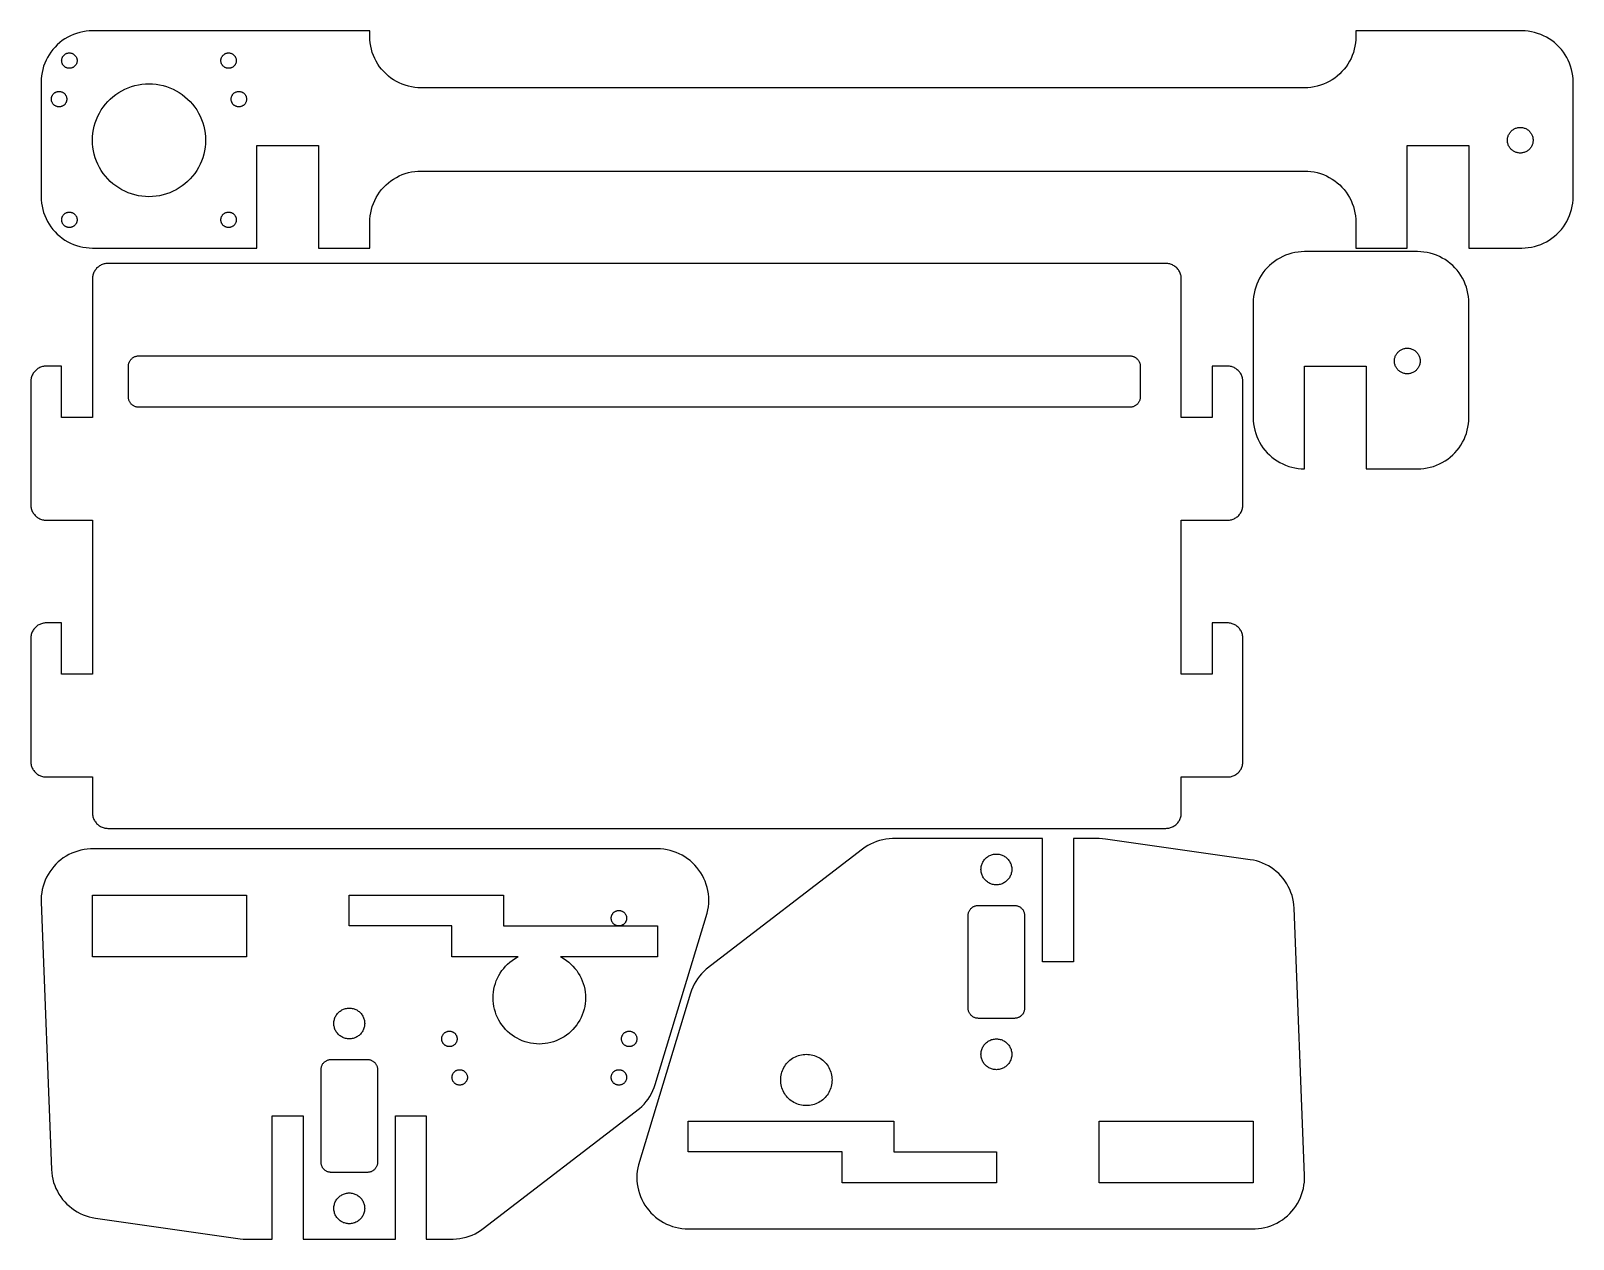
# Model space of a CAD drawing. Header units: metres. Extents: x -62 to 238, y -36 to 199.
import ezdxf

# ---------------------------------------------------------------- set-up
doc = ezdxf.new("R2010")
doc.units = ezdxf.units.M

msp = doc.modelspace()

# ---------------------------------------------------------------- linework, layer by layer
for p, q in [((-54.2578, 198.348), (-54.8175, 198.063)), ((-53.6812, 198.598), (-54.2578, 198.348)), ((-53.0902, 198.811), (-53.6812, 198.598)), ((-52.4869, 198.986), (-53.0902, 198.811)), ((-51.8738, 199.123), (-52.4869, 198.986)), ((-51.2533, 199.221), (-51.8738, 199.123)), ((-50.6279, 199.28), (-51.2533, 199.221)), ((-50, 199.3), (-50.6279, 199.28)), ((4, 199.3), (-50, 199.3)), ((4, 198.2), (4, 199.3)), ((4.01974, 197.572), (4, 198.2)), ((196, 198.2), (195.98, 197.572)), ((228.3, 199.3), (196, 199.3)), ((196, 199.3), (196, 198.2)), ((228.928, 199.28), (228.3, 199.3)), ((229.553, 199.221), (228.928, 199.28)), ((230.174, 199.123), (229.553, 199.221)), ((230.787, 198.986), (230.174, 199.123)), ((231.39, 198.811), (230.787, 198.986)), ((231.981, 198.598), (231.39, 198.811)), ((232.558, 198.348), (231.981, 198.598)), ((233.118, 198.063), (232.558, 198.348)), ((-57.7051, 195.674), (-58.0902, 195.178)), ((-57.2897, 196.145), (-57.7051, 195.674)), ((-56.8455, 196.59), (-57.2897, 196.145)), ((-56.3742, 197.005), (-56.8455, 196.59)), ((-55.8778, 197.39), (-56.3742, 197.005)), ((-55.3583, 197.743), (-55.8778, 197.39)), ((-54.8175, 198.063), (-55.3583, 197.743)), ((4.07886, 196.947), (4.01974, 197.572)), ((4.17714, 196.326), (4.07886, 196.947)), ((4.31418, 195.713), (4.17714, 196.326)), ((4.48944, 195.11), (4.31418, 195.713)), ((195.686, 195.713), (195.511, 195.11)), ((195.823, 196.326), (195.686, 195.713)), ((195.921, 196.947), (195.823, 196.326)), ((195.98, 197.572), (195.921, 196.947)), ((233.658, 197.743), (233.118, 198.063)), ((234.178, 197.39), (233.658, 197.743)), ((234.674, 197.005), (234.178, 197.39)), ((235.145, 196.59), (234.674, 197.005)), ((235.59, 196.145), (235.145, 196.59)), ((236.005, 195.674), (235.59, 196.145)), ((236.39, 195.178), (236.005, 195.674)), ((-59.5106, 192.39), (-59.6858, 191.787)), ((-59.2978, 192.981), (-59.5106, 192.39)), ((-59.0483, 193.558), (-59.2978, 192.981)), ((-58.7631, 194.118), (-59.0483, 193.558)), ((-58.4433, 194.658), (-58.7631, 194.118)), ((-58.0902, 195.178), (-58.4433, 194.658)), ((-56, 193.5), (-55.997, 193.594)), ((-55.997, 193.406), (-56, 193.5)), ((-55.997, 193.594), (-55.9882, 193.688)), ((-55.9882, 193.312), (-55.997, 193.406)), ((-55.9882, 193.688), (-55.9734, 193.781)), ((-55.9734, 193.219), (-55.9882, 193.312)), ((-55.9734, 193.781), (-55.9529, 193.873)), ((-55.9529, 193.127), (-55.9734, 193.219)), ((-55.9529, 193.873), (-55.9266, 193.964)), ((-55.9266, 193.036), (-55.9529, 193.127)), ((-55.9266, 193.964), (-55.8947, 194.052)), ((-55.8947, 192.948), (-55.9266, 193.036)), ((-55.8947, 194.052), (-55.8572, 194.139)), ((-55.8572, 192.861), (-55.8947, 192.948)), ((-55.8572, 194.139), (-55.8145, 194.223)), ((-55.8145, 192.777), (-55.8572, 192.861)), ((-55.8145, 194.223), (-55.7665, 194.304)), ((-55.7665, 192.696), (-55.8145, 192.777)), ((-55.7665, 194.304), (-55.7135, 194.382)), ((-55.7135, 192.618), (-55.7665, 192.696)), ((-55.7135, 194.382), (-55.6558, 194.456)), ((-55.6558, 192.544), (-55.7135, 192.618)), ((-55.6558, 194.456), (-55.5934, 194.527)), ((-55.5934, 192.473), (-55.6558, 192.544)), ((-55.5934, 194.527), (-55.5268, 194.593)), ((-55.5268, 192.407), (-55.5934, 192.473)), ((-55.5268, 194.593), (-55.4561, 194.656)), ((-55.4561, 192.344), (-55.5268, 192.407)), ((-55.4561, 194.656), (-55.3817, 194.714)), ((-55.3817, 192.286), (-55.4561, 192.344)), ((-55.3817, 194.714), (-55.3037, 194.766)), ((-55.3037, 192.234), (-55.3817, 192.286)), ((-55.3037, 194.766), (-55.2226, 194.814)), ((-55.2226, 192.186), (-55.3037, 192.234)), ((-55.2226, 194.814), (-55.1387, 194.857)), ((-55.1387, 194.857), (-55.0522, 194.895)), ((-55.0522, 194.895), (-54.9635, 194.927)), ((-54.9635, 194.927), (-54.873, 194.953)), ((-54.873, 194.953), (-54.7811, 194.973)), ((-54.7811, 194.973), (-54.688, 194.988)), ((-54.688, 194.988), (-54.5942, 194.997)), ((-54.5942, 194.997), (-54.5, 195)), ((-54.5, 195), (-54.4058, 194.997)), ((-54.4058, 194.997), (-54.312, 194.988)), ((-54.312, 194.988), (-54.2189, 194.973)), ((-54.2189, 194.973), (-54.127, 194.953)), ((-54.127, 194.953), (-54.0365, 194.927)), ((-54.0365, 194.927), (-53.9478, 194.895)), ((-53.9478, 194.895), (-53.8613, 194.857)), ((-53.8613, 194.857), (-53.7774, 194.814)), ((-53.7774, 194.814), (-53.6963, 194.766)), ((-53.6963, 192.234), (-53.7774, 192.186)), ((-53.6963, 194.766), (-53.6183, 194.714)), ((-53.6183, 192.286), (-53.6963, 192.234)), ((-53.6183, 194.714), (-53.5439, 194.656)), ((-53.5439, 192.344), (-53.6183, 192.286)), ((-53.5439, 194.656), (-53.4732, 194.593)), ((-53.4732, 192.407), (-53.5439, 192.344)), ((-53.4732, 194.593), (-53.4065, 194.527)), ((-53.4065, 192.473), (-53.4732, 192.407)), ((-53.4065, 194.527), (-53.3442, 194.456)), ((-53.3442, 192.544), (-53.4065, 192.473)), ((-53.3442, 194.456), (-53.2865, 194.382)), ((-53.2865, 192.618), (-53.3442, 192.544)), ((-53.2865, 194.382), (-53.2335, 194.304)), ((-53.2335, 192.696), (-53.2865, 192.618)), ((-53.2335, 194.304), (-53.1855, 194.223)), ((-53.1855, 192.777), (-53.2335, 192.696)), ((-53.1855, 194.223), (-53.1427, 194.139)), ((-53.1427, 192.861), (-53.1855, 192.777)), ((-53.1427, 194.139), (-53.1053, 194.052)), ((-53.1053, 192.948), (-53.1427, 192.861)), ((-53.1053, 194.052), (-53.0734, 193.964)), ((-53.0734, 193.036), (-53.1053, 192.948)), ((-53.0734, 193.964), (-53.0471, 193.873)), ((-53.0471, 193.127), (-53.0734, 193.036)), ((-53.0471, 193.873), (-53.0266, 193.781)), ((-53.0266, 193.219), (-53.0471, 193.127)), ((-53.0266, 193.781), (-53.0118, 193.688)), ((-53.0118, 193.312), (-53.0266, 193.219)), ((-53.0118, 193.688), (-53.0029, 193.594)), ((-53.0029, 193.406), (-53.0118, 193.312)), ((-53.0029, 193.594), (-53, 193.5)), ((-53, 193.5), (-53.0029, 193.406)), ((-25, 193.5), (-24.9971, 193.594)), ((-24.9971, 193.406), (-25, 193.5)), ((-24.9971, 193.594), (-24.9882, 193.688)), ((-24.9882, 193.312), (-24.9971, 193.406)), ((-24.9882, 193.688), (-24.9734, 193.781)), ((-24.9734, 193.219), (-24.9882, 193.312)), ((-24.9734, 193.781), (-24.9529, 193.873)), ((-24.9529, 193.127), (-24.9734, 193.219)), ((-24.9529, 193.873), (-24.9266, 193.964)), ((-24.9266, 193.036), (-24.9529, 193.127)), ((-24.9266, 193.964), (-24.8947, 194.052)), ((-24.8947, 192.948), (-24.9266, 193.036)), ((-24.8947, 194.052), (-24.8573, 194.139)), ((-24.8573, 192.861), (-24.8947, 192.948)), ((-24.8573, 194.139), (-24.8145, 194.223)), ((-24.8145, 192.777), (-24.8573, 192.861)), ((-24.8145, 194.223), (-24.7665, 194.304)), ((-24.7665, 192.696), (-24.8145, 192.777)), ((-24.7665, 194.304), (-24.7135, 194.382)), ((-24.7135, 192.618), (-24.7665, 192.696)), ((-24.7135, 194.382), (-24.6558, 194.456)), ((-24.6558, 192.544), (-24.7135, 192.618)), ((-24.6558, 194.456), (-24.5935, 194.527)), ((-24.5935, 192.473), (-24.6558, 192.544)), ((-24.5935, 194.527), (-24.5268, 194.593)), ((-24.5268, 192.407), (-24.5935, 192.473)), ((-24.5268, 194.593), (-24.4561, 194.656)), ((-24.4561, 192.344), (-24.5268, 192.407)), ((-24.4561, 194.656), (-24.3817, 194.714)), ((-24.3817, 192.286), (-24.4561, 192.344)), ((-24.3817, 194.714), (-24.3037, 194.766)), ((-24.3037, 192.234), (-24.3817, 192.286)), ((-24.3037, 194.766), (-24.2226, 194.814)), ((-24.2226, 192.186), (-24.3037, 192.234)), ((-24.2226, 194.814), (-24.1387, 194.857)), ((-24.1387, 194.857), (-24.0522, 194.895)), ((-24.0522, 194.895), (-23.9635, 194.927)), ((-23.9635, 194.927), (-23.873, 194.953)), ((-23.873, 194.953), (-23.7811, 194.973)), ((-23.7811, 194.973), (-23.688, 194.988)), ((-23.688, 194.988), (-23.5942, 194.997)), ((-23.5942, 194.997), (-23.5, 195)), ((-23.5, 195), (-23.4058, 194.997)), ((-23.4058, 194.997), (-23.312, 194.988)), ((-23.312, 194.988), (-23.2189, 194.973)), ((-23.2189, 194.973), (-23.127, 194.953)), ((-23.127, 194.953), (-23.0365, 194.927)), ((-23.0365, 194.927), (-22.9478, 194.895)), ((-22.9478, 194.895), (-22.8613, 194.857)), ((-22.8613, 194.857), (-22.7774, 194.814)), ((-22.7774, 194.814), (-22.6963, 194.766)), ((-22.6963, 192.234), (-22.7774, 192.186)), ((-22.6963, 194.766), (-22.6183, 194.714)), ((-22.6183, 192.286), (-22.6963, 192.234)), ((-22.6183, 194.714), (-22.5439, 194.656)), ((-22.5439, 192.344), (-22.6183, 192.286)), ((-22.5439, 194.656), (-22.4732, 194.593)), ((-22.4732, 192.407), (-22.5439, 192.344)), ((-22.4732, 194.593), (-22.4066, 194.527)), ((-22.4066, 192.473), (-22.4732, 192.407)), ((-22.4066, 194.527), (-22.3442, 194.456)), ((-22.3442, 192.544), (-22.4066, 192.473)), ((-22.3442, 194.456), (-22.2865, 194.382)), ((-22.2865, 192.618), (-22.3442, 192.544)), ((-22.2865, 194.382), (-22.2335, 194.304)), ((-22.2335, 192.696), (-22.2865, 192.618)), ((-22.2335, 194.304), (-22.1855, 194.223)), ((-22.1855, 192.777), (-22.2335, 192.696)), ((-22.1855, 194.223), (-22.1428, 194.139)), ((-22.1428, 192.861), (-22.1855, 192.777)), ((-22.1428, 194.139), (-22.1053, 194.052)), ((-22.1053, 192.948), (-22.1428, 192.861)), ((-22.1053, 194.052), (-22.0734, 193.964)), ((-22.0734, 193.036), (-22.1053, 192.948)), ((-22.0734, 193.964), (-22.0471, 193.873)), ((-22.0471, 193.127), (-22.0734, 193.036)), ((-22.0471, 193.873), (-22.0266, 193.781)), ((-22.0266, 193.219), (-22.0471, 193.127)), ((-22.0266, 193.781), (-22.0118, 193.688)), ((-22.0118, 193.312), (-22.0266, 193.219)), ((-22.0118, 193.688), (-22.003, 193.594)), ((-22.003, 193.406), (-22.0118, 193.312)), ((-22.003, 193.594), (-22, 193.5)), ((-22, 193.5), (-22.003, 193.406)), ((4.70224, 194.519), (4.48944, 195.11)), ((4.95174, 193.942), (4.70224, 194.519)), ((5.23694, 193.382), (4.95174, 193.942)), ((5.55673, 192.842), (5.23694, 193.382)), ((5.90984, 192.322), (5.55673, 192.842)), ((6.29488, 191.826), (5.90984, 192.322)), ((194.09, 192.322), (193.705, 191.826)), ((194.443, 192.842), (194.09, 192.322)), ((194.763, 193.382), (194.443, 192.842)), ((195.048, 193.942), (194.763, 193.382)), ((195.298, 194.519), (195.048, 193.942)), ((195.511, 195.11), (195.298, 194.519)), ((236.743, 194.658), (236.39, 195.178)), ((237.063, 194.118), (236.743, 194.658)), ((237.348, 193.558), (237.063, 194.118)), ((237.598, 192.981), (237.348, 193.558)), ((237.811, 192.39), (237.598, 192.981)), ((237.986, 191.787), (237.811, 192.39)), ((-59.9803, 189.928), (-60, 189.3)), ((-60, 189.3), (-60, 167)), ((-59.9211, 190.553), (-59.9803, 189.928)), ((-59.8229, 191.174), (-59.9211, 190.553)), ((-59.6858, 191.787), (-59.8229, 191.174)), ((-55.1387, 192.143), (-55.2226, 192.186)), ((-55.0522, 192.105), (-55.1387, 192.143)), ((-54.9635, 192.073), (-55.0522, 192.105)), ((-54.873, 192.047), (-54.9635, 192.073)), ((-54.7811, 192.027), (-54.873, 192.047)), ((-54.688, 192.012), (-54.7811, 192.027)), ((-54.5942, 192.003), (-54.688, 192.012)), ((-54.5, 192), (-54.5942, 192.003)), ((-54.4058, 192.003), (-54.5, 192)), ((-54.312, 192.012), (-54.4058, 192.003)), ((-54.2189, 192.027), (-54.312, 192.012)), ((-54.127, 192.047), (-54.2189, 192.027)), ((-54.0365, 192.073), (-54.127, 192.047)), ((-53.9478, 192.105), (-54.0365, 192.073)), ((-53.8613, 192.143), (-53.9478, 192.105)), ((-53.7774, 192.186), (-53.8613, 192.143)), ((-24.1387, 192.143), (-24.2226, 192.186)), ((-24.0522, 192.105), (-24.1387, 192.143)), ((-23.9635, 192.073), (-24.0522, 192.105)), ((-23.873, 192.047), (-23.9635, 192.073)), ((-23.7811, 192.027), (-23.873, 192.047)), ((-23.688, 192.012), (-23.7811, 192.027)), ((-23.5942, 192.003), (-23.688, 192.012)), ((-23.5, 192), (-23.5942, 192.003)), ((-23.4058, 192.003), (-23.5, 192)), ((-23.312, 192.012), (-23.4058, 192.003)), ((-23.2189, 192.027), (-23.312, 192.012)), ((-23.127, 192.047), (-23.2189, 192.027)), ((-23.0365, 192.073), (-23.127, 192.047)), ((-22.9478, 192.105), (-23.0365, 192.073)), ((-22.8613, 192.143), (-22.9478, 192.105)), ((-22.7774, 192.186), (-22.8613, 192.143)), ((6.71033, 191.355), (6.29488, 191.826)), ((7.15454, 190.91), (6.71033, 191.355)), ((7.62576, 190.495), (7.15454, 190.91)), ((8.12216, 190.11), (7.62576, 190.495)), ((8.64174, 189.757), (8.12216, 190.11)), ((9.18246, 189.437), (8.64174, 189.757)), ((9.74222, 189.152), (9.18246, 189.437)), ((190.818, 189.437), (190.258, 189.152)), ((191.358, 189.757), (190.818, 189.437)), ((191.878, 190.11), (191.358, 189.757)), ((192.374, 190.495), (191.878, 190.11)), ((192.845, 190.91), (192.374, 190.495)), ((193.29, 191.355), (192.845, 190.91)), ((193.705, 191.826), (193.29, 191.355)), ((238.123, 191.174), (237.986, 191.787)), ((238.221, 190.553), (238.123, 191.174)), ((238.28, 189.928), (238.221, 190.553)), ((238.3, 189.3), (238.28, 189.928)), ((238.3, 167), (238.3, 189.3)), ((-57.997, 186.094), (-57.9882, 186.188)), ((-57.9882, 186.188), (-57.9734, 186.281)), ((-57.9734, 186.281), (-57.9529, 186.373)), ((-57.9529, 186.373), (-57.9266, 186.464)), ((-57.9266, 186.464), (-57.8947, 186.552)), ((-57.8947, 186.552), (-57.8572, 186.639)), ((-57.8572, 186.639), (-57.8145, 186.723)), ((-57.8145, 186.723), (-57.7665, 186.804)), ((-57.7665, 186.804), (-57.7135, 186.882)), ((-57.7135, 186.882), (-57.6558, 186.956)), ((-57.6558, 186.956), (-57.5934, 187.027)), ((-57.5934, 187.027), (-57.5268, 187.093)), ((-57.5268, 187.093), (-57.4561, 187.156)), ((-57.4561, 187.156), (-57.3817, 187.214)), ((-57.3817, 187.214), (-57.3037, 187.266)), ((-57.3037, 187.266), (-57.2226, 187.314)), ((-57.2226, 187.314), (-57.1387, 187.357)), ((-57.1387, 187.357), (-57.0522, 187.395)), ((-57.0522, 187.395), (-56.9635, 187.427)), ((-56.9635, 187.427), (-56.873, 187.453)), ((-56.873, 187.453), (-56.7811, 187.473)), ((-56.7811, 187.473), (-56.688, 187.488)), ((-56.688, 187.488), (-56.5942, 187.497)), ((-56.5942, 187.497), (-56.5, 187.5)), ((-56.5, 187.5), (-56.4058, 187.497)), ((-56.4058, 187.497), (-56.312, 187.488)), ((-56.312, 187.488), (-56.2189, 187.473)), ((-56.2189, 187.473), (-56.127, 187.453)), ((-56.127, 187.453), (-56.0365, 187.427)), ((-56.0365, 187.427), (-55.9478, 187.395)), ((-55.9478, 187.395), (-55.8613, 187.357)), ((-55.8613, 187.357), (-55.7774, 187.314)), ((-55.7774, 187.314), (-55.6963, 187.266)), ((-55.6963, 187.266), (-55.6183, 187.214)), ((-55.6183, 187.214), (-55.5439, 187.156)), ((-55.5439, 187.156), (-55.4732, 187.093)), ((-55.4732, 187.093), (-55.4065, 187.027)), ((-55.4065, 187.027), (-55.3442, 186.956)), ((-55.3442, 186.956), (-55.2865, 186.882)), ((-55.2865, 186.882), (-55.2335, 186.804)), ((-55.2335, 186.804), (-55.1855, 186.723)), ((-55.1855, 186.723), (-55.1427, 186.639)), ((-55.1427, 186.639), (-55.1053, 186.552)), ((-55.1053, 186.552), (-55.0734, 186.464)), ((-55.0734, 186.464), (-55.0471, 186.373)), ((-55.0471, 186.373), (-55.0266, 186.281)), ((-55.0266, 186.281), (-55.0118, 186.188)), ((-55.0118, 186.188), (-55.0029, 186.094)), ((-46.53, 186.019), (-46.0117, 186.476)), ((-46.0117, 186.476), (-45.4656, 186.899)), ((-45.4656, 186.899), (-44.8941, 187.288)), ((-44.8941, 187.288), (-44.2993, 187.639)), ((-44.2993, 187.639), (-43.6836, 187.953)), ((-43.6836, 187.953), (-43.0494, 188.228)), ((-43.0494, 188.228), (-42.3992, 188.462)), ((-42.3992, 188.462), (-41.7356, 188.654)), ((-41.7356, 188.654), (-41.0612, 188.805)), ((-41.0612, 188.805), (-40.3787, 188.913)), ((-40.3787, 188.913), (-39.6907, 188.978)), ((-39.6907, 188.978), (-39, 189)), ((-39, 189), (-38.3093, 188.978)), ((-38.3093, 188.978), (-37.6213, 188.913)), ((-37.6213, 188.913), (-36.9388, 188.805)), ((-36.9388, 188.805), (-36.2644, 188.654)), ((-36.2644, 188.654), (-35.6008, 188.462)), ((-35.6008, 188.462), (-34.9506, 188.228)), ((-34.9506, 188.228), (-34.3164, 187.953)), ((-34.3164, 187.953), (-33.7007, 187.639)), ((-33.7007, 187.639), (-33.1059, 187.288)), ((-33.1059, 187.288), (-32.5344, 186.899)), ((-32.5344, 186.899), (-31.9883, 186.476)), ((-31.9883, 186.476), (-31.47, 186.019)), ((-22.9971, 186.094), (-22.9882, 186.188)), ((-22.9882, 186.188), (-22.9734, 186.281)), ((-22.9734, 186.281), (-22.9529, 186.373)), ((-22.9529, 186.373), (-22.9266, 186.464)), ((-22.9266, 186.464), (-22.8947, 186.552)), ((-22.8947, 186.552), (-22.8573, 186.639)), ((-22.8573, 186.639), (-22.8145, 186.723)), ((-22.8145, 186.723), (-22.7665, 186.804)), ((-22.7665, 186.804), (-22.7135, 186.882)), ((-22.7135, 186.882), (-22.6558, 186.956)), ((-22.6558, 186.956), (-22.5935, 187.027)), ((-22.5935, 187.027), (-22.5268, 187.093)), ((-22.5268, 187.093), (-22.4561, 187.156)), ((-22.4561, 187.156), (-22.3817, 187.214)), ((-22.3817, 187.214), (-22.3037, 187.266)), ((-22.3037, 187.266), (-22.2226, 187.314)), ((-22.2226, 187.314), (-22.1387, 187.357)), ((-22.1387, 187.357), (-22.0522, 187.395)), ((-22.0522, 187.395), (-21.9635, 187.427)), ((-21.9635, 187.427), (-21.873, 187.453)), ((-21.873, 187.453), (-21.7811, 187.473)), ((-21.7811, 187.473), (-21.688, 187.488)), ((-21.688, 187.488), (-21.5942, 187.497)), ((-21.5942, 187.497), (-21.5, 187.5)), ((-21.5, 187.5), (-21.4058, 187.497)), ((-21.4058, 187.497), (-21.312, 187.488)), ((-21.312, 187.488), (-21.2189, 187.473)), ((-21.2189, 187.473), (-21.127, 187.453)), ((-21.127, 187.453), (-21.0365, 187.427)), ((-21.0365, 187.427), (-20.9478, 187.395)), ((-20.9478, 187.395), (-20.8613, 187.357)), ((-20.8613, 187.357), (-20.7774, 187.314)), ((-20.7774, 187.314), (-20.6963, 187.266)), ((-20.6963, 187.266), (-20.6183, 187.214)), ((-20.6183, 187.214), (-20.5439, 187.156)), ((-20.5439, 187.156), (-20.4732, 187.093)), ((-20.4732, 187.093), (-20.4066, 187.027)), ((-20.4066, 187.027), (-20.3442, 186.956)), ((-20.3442, 186.956), (-20.2865, 186.882)), ((-20.2865, 186.882), (-20.2335, 186.804)), ((-20.2335, 186.804), (-20.1855, 186.723)), ((-20.1855, 186.723), (-20.1428, 186.639)), ((-20.1428, 186.639), (-20.1053, 186.552)), ((-20.1053, 186.552), (-20.0734, 186.464)), ((-20.0734, 186.464), (-20.0471, 186.373)), ((-20.0471, 186.373), (-20.0266, 186.281)), ((-20.0266, 186.281), (-20.0118, 186.188)), ((-20.0118, 186.188), (-20.003, 186.094)), ((10.3188, 188.902), (9.74222, 189.152)), ((10.9098, 188.689), (10.3188, 188.902)), ((11.5131, 188.514), (10.9098, 188.689)), ((12.1262, 188.377), (11.5131, 188.514)), ((12.7467, 188.279), (12.1262, 188.377)), ((13.3721, 188.22), (12.7467, 188.279)), ((14, 188.2), (13.3721, 188.22)), ((186, 188.2), (14, 188.2)), ((186.628, 188.22), (186, 188.2)), ((187.253, 188.279), (186.628, 188.22)), ((187.874, 188.377), (187.253, 188.279)), ((188.487, 188.514), (187.874, 188.377)), ((189.09, 188.689), (188.487, 188.514)), ((189.681, 188.902), (189.09, 188.689)), ((190.258, 189.152), (189.681, 188.902)), ((-58, 186), (-57.997, 186.094)), ((-57.997, 185.906), (-58, 186)), ((-57.9882, 185.812), (-57.997, 185.906)), ((-57.9734, 185.719), (-57.9882, 185.812)), ((-57.9529, 185.627), (-57.9734, 185.719)), ((-57.9266, 185.536), (-57.9529, 185.627)), ((-57.8947, 185.448), (-57.9266, 185.536)), ((-57.8572, 185.361), (-57.8947, 185.448)), ((-57.8145, 185.277), (-57.8572, 185.361)), ((-57.7665, 185.196), (-57.8145, 185.277)), ((-57.7135, 185.118), (-57.7665, 185.196)), ((-57.6558, 185.044), (-57.7135, 185.118)), ((-57.5934, 184.973), (-57.6558, 185.044)), ((-57.5268, 184.907), (-57.5934, 184.973)), ((-57.4561, 184.844), (-57.5268, 184.907)), ((-57.3817, 184.786), (-57.4561, 184.844)), ((-57.3037, 184.734), (-57.3817, 184.786)), ((-57.2226, 184.686), (-57.3037, 184.734)), ((-57.1387, 184.643), (-57.2226, 184.686)), ((-57.0522, 184.605), (-57.1387, 184.643)), ((-56.9635, 184.573), (-57.0522, 184.605)), ((-56.873, 184.547), (-56.9635, 184.573)), ((-56.7811, 184.527), (-56.873, 184.547)), ((-56.688, 184.512), (-56.7811, 184.527)), ((-56.5942, 184.503), (-56.688, 184.512)), ((-56.5, 184.5), (-56.5942, 184.503)), ((-56.4058, 184.503), (-56.5, 184.5)), ((-56.312, 184.512), (-56.4058, 184.503)), ((-56.2189, 184.527), (-56.312, 184.512)), ((-56.127, 184.547), (-56.2189, 184.527)), ((-56.0365, 184.573), (-56.127, 184.547)), ((-55.9478, 184.605), (-56.0365, 184.573)), ((-55.8613, 184.643), (-55.9478, 184.605)), ((-55.7774, 184.686), (-55.8613, 184.643)), ((-55.6963, 184.734), (-55.7774, 184.686)), ((-55.6183, 184.786), (-55.6963, 184.734)), ((-55.5439, 184.844), (-55.6183, 184.786)), ((-55.4732, 184.907), (-55.5439, 184.844)), ((-55.4065, 184.973), (-55.4732, 184.907)), ((-55.3442, 185.044), (-55.4065, 184.973)), ((-55.2865, 185.118), (-55.3442, 185.044)), ((-55.2335, 185.196), (-55.2865, 185.118)), ((-55.1855, 185.277), (-55.2335, 185.196)), ((-55.1427, 185.361), (-55.1855, 185.277)), ((-55.1053, 185.448), (-55.1427, 185.361)), ((-55.0734, 185.536), (-55.1053, 185.448)), ((-55.0471, 185.627), (-55.0734, 185.536)), ((-55.0266, 185.719), (-55.0471, 185.627)), ((-55.0118, 185.812), (-55.0266, 185.719)), ((-55.0029, 185.906), (-55.0118, 185.812)), ((-55.0029, 186.094), (-55, 186)), ((-55, 186), (-55.0029, 185.906)), ((-48.9531, 182.684), (-48.6394, 183.299)), ((-48.6394, 183.299), (-48.2876, 183.894)), ((-48.2876, 183.894), (-47.8992, 184.466)), ((-47.8992, 184.466), (-47.4756, 185.012)), ((-47.4756, 185.012), (-47.0186, 185.53)), ((-47.0186, 185.53), (-46.53, 186.019)), ((-31.47, 186.019), (-30.9814, 185.53)), ((-30.9814, 185.53), (-30.5244, 185.012)), ((-30.5244, 185.012), (-30.1008, 184.466)), ((-30.1008, 184.466), (-29.7124, 183.894)), ((-29.7124, 183.894), (-29.3606, 183.299)), ((-29.3606, 183.299), (-29.0469, 182.684)), ((-23, 186), (-22.9971, 186.094)), ((-22.9971, 185.906), (-23, 186)), ((-22.9882, 185.812), (-22.9971, 185.906)), ((-22.9734, 185.719), (-22.9882, 185.812)), ((-22.9529, 185.627), (-22.9734, 185.719)), ((-22.9266, 185.536), (-22.9529, 185.627)), ((-22.8947, 185.448), (-22.9266, 185.536)), ((-22.8573, 185.361), (-22.8947, 185.448)), ((-22.8145, 185.277), (-22.8573, 185.361)), ((-22.7665, 185.196), (-22.8145, 185.277)), ((-22.7135, 185.118), (-22.7665, 185.196)), ((-22.6558, 185.044), (-22.7135, 185.118)), ((-22.5935, 184.973), (-22.6558, 185.044)), ((-22.5268, 184.907), (-22.5935, 184.973)), ((-22.4561, 184.844), (-22.5268, 184.907)), ((-22.3817, 184.786), (-22.4561, 184.844)), ((-22.3037, 184.734), (-22.3817, 184.786)), ((-22.2226, 184.686), (-22.3037, 184.734)), ((-22.1387, 184.643), (-22.2226, 184.686)), ((-22.0522, 184.605), (-22.1387, 184.643)), ((-21.9635, 184.573), (-22.0522, 184.605)), ((-21.873, 184.547), (-21.9635, 184.573)), ((-21.7811, 184.527), (-21.873, 184.547)), ((-21.688, 184.512), (-21.7811, 184.527)), ((-21.5942, 184.503), (-21.688, 184.512)), ((-21.5, 184.5), (-21.5942, 184.503)), ((-21.4058, 184.503), (-21.5, 184.5)), ((-21.312, 184.512), (-21.4058, 184.503)), ((-21.2189, 184.527), (-21.312, 184.512)), ((-21.127, 184.547), (-21.2189, 184.527)), ((-21.0365, 184.573), (-21.127, 184.547)), ((-20.9478, 184.605), (-21.0365, 184.573)), ((-20.8613, 184.643), (-20.9478, 184.605)), ((-20.7774, 184.686), (-20.8613, 184.643)), ((-20.6963, 184.734), (-20.7774, 184.686)), ((-20.6183, 184.786), (-20.6963, 184.734)), ((-20.5439, 184.844), (-20.6183, 184.786)), ((-20.4732, 184.907), (-20.5439, 184.844)), ((-20.4066, 184.973), (-20.4732, 184.907)), ((-20.3442, 185.044), (-20.4066, 184.973)), ((-20.2865, 185.118), (-20.3442, 185.044)), ((-20.2335, 185.196), (-20.2865, 185.118)), ((-20.1855, 185.277), (-20.2335, 185.196)), ((-20.1428, 185.361), (-20.1855, 185.277)), ((-20.1053, 185.448), (-20.1428, 185.361)), ((-20.0734, 185.536), (-20.1053, 185.448)), ((-20.0471, 185.627), (-20.0734, 185.536)), ((-20.0266, 185.719), (-20.0471, 185.627)), ((-20.0118, 185.812), (-20.0266, 185.719)), ((-20.003, 185.906), (-20.0118, 185.812)), ((-20.003, 186.094), (-20, 186)), ((-20, 186), (-20.003, 185.906)), ((-49.8051, 180.061), (-49.6544, 180.736)), ((-49.6544, 180.736), (-49.4616, 181.399)), ((-49.4616, 181.399), (-49.2275, 182.049)), ((-49.2275, 182.049), (-48.9531, 182.684)), ((-29.0469, 182.684), (-28.7725, 182.049)), ((-28.7725, 182.049), (-28.5384, 181.399)), ((-28.5384, 181.399), (-28.3456, 180.736)), ((-28.3456, 180.736), (-28.1949, 180.061)), ((226.66, 180.111), (226.796, 180.191)), ((226.796, 180.191), (226.936, 180.262)), ((226.936, 180.262), (227.08, 180.324)), ((227.08, 180.324), (227.227, 180.378)), ((227.227, 180.378), (227.378, 180.421)), ((227.378, 180.421), (227.532, 180.456)), ((227.532, 180.456), (227.687, 180.48)), ((227.687, 180.48), (227.843, 180.495)), ((227.843, 180.495), (228, 180.5)), ((228, 180.5), (228.157, 180.495)), ((228.157, 180.495), (228.313, 180.48)), ((228.313, 180.48), (228.468, 180.456)), ((228.468, 180.456), (228.622, 180.421)), ((228.622, 180.421), (228.773, 180.378)), ((228.773, 180.378), (228.92, 180.324)), ((228.92, 180.324), (229.064, 180.262)), ((229.064, 180.262), (229.204, 180.191)), ((229.204, 180.191), (229.34, 180.111)), ((-50, 178), (-49.9783, 178.691)), ((-49.9783, 177.309), (-50, 178)), ((-49.9783, 178.691), (-49.9133, 179.379)), ((-49.9133, 176.621), (-49.9783, 177.309)), ((-49.9133, 179.379), (-49.8051, 180.061)), ((-28.1949, 180.061), (-28.0867, 179.379)), ((-28.0867, 179.379), (-28.0217, 178.691)), ((-28.0217, 177.309), (-28.0867, 176.621)), ((-28.0217, 178.691), (-28, 178)), ((-28, 178), (-28.0217, 177.309)), ((225.5, 178), (225.505, 178.157)), ((225.505, 177.843), (225.5, 178)), ((225.505, 178.157), (225.52, 178.313)), ((225.52, 177.687), (225.505, 177.843)), ((225.52, 178.313), (225.544, 178.468)), ((225.544, 177.532), (225.52, 177.687)), ((225.544, 178.468), (225.579, 178.622)), ((225.579, 177.378), (225.544, 177.532)), ((225.579, 178.622), (225.622, 178.773)), ((225.622, 177.227), (225.579, 177.378)), ((225.622, 178.773), (225.676, 178.92)), ((225.676, 177.08), (225.622, 177.227)), ((225.676, 178.92), (225.738, 179.064)), ((225.738, 179.064), (225.809, 179.204)), ((225.809, 179.204), (225.889, 179.34)), ((225.889, 179.34), (225.977, 179.469)), ((225.977, 179.469), (226.074, 179.594)), ((226.074, 179.594), (226.178, 179.711)), ((226.178, 179.711), (226.289, 179.822)), ((226.289, 179.822), (226.406, 179.926)), ((226.406, 179.926), (226.531, 180.023)), ((226.531, 180.023), (226.66, 180.111)), ((229.34, 180.111), (229.469, 180.023)), ((229.469, 180.023), (229.594, 179.926)), ((229.594, 179.926), (229.711, 179.822)), ((229.711, 179.822), (229.822, 179.711)), ((229.822, 179.711), (229.926, 179.594)), ((229.926, 179.594), (230.023, 179.469)), ((230.023, 179.469), (230.111, 179.34)), ((230.111, 179.34), (230.191, 179.204)), ((230.191, 179.204), (230.262, 179.064)), ((230.262, 179.064), (230.324, 178.92)), ((230.324, 178.92), (230.378, 178.773)), ((230.378, 177.227), (230.324, 177.08)), ((230.378, 178.773), (230.421, 178.622)), ((230.421, 177.378), (230.378, 177.227)), ((230.421, 178.622), (230.456, 178.468)), ((230.456, 177.532), (230.421, 177.378)), ((230.456, 178.468), (230.48, 178.313)), ((230.48, 177.687), (230.456, 177.532)), ((230.48, 178.313), (230.495, 178.157)), ((230.495, 177.843), (230.48, 177.687)), ((230.495, 178.157), (230.5, 178)), ((230.5, 178), (230.495, 177.843)), ((-49.8051, 175.939), (-49.9133, 176.621)), ((-49.6544, 175.264), (-49.8051, 175.939)), ((-49.4616, 174.601), (-49.6544, 175.264)), ((-49.2275, 173.951), (-49.4616, 174.601)), ((-28.5384, 174.601), (-28.7725, 173.951)), ((-28.3456, 175.264), (-28.5384, 174.601)), ((-28.1949, 175.939), (-28.3456, 175.264)), ((-28.0867, 176.621), (-28.1949, 175.939)), ((-18, 177), (-6, 177)), ((-18, 157), (-18, 177)), ((-6, 177), (-6, 157)), ((206, 157), (206, 177)), ((206, 177), (218, 177)), ((218, 177), (218, 157)), ((225.738, 176.936), (225.676, 177.08)), ((225.809, 176.796), (225.738, 176.936)), ((225.889, 176.66), (225.809, 176.796)), ((225.977, 176.531), (225.889, 176.66)), ((226.074, 176.406), (225.977, 176.531)), ((226.178, 176.289), (226.074, 176.406)), ((226.289, 176.178), (226.178, 176.289)), ((226.406, 176.074), (226.289, 176.178)), ((226.531, 175.977), (226.406, 176.074)), ((226.66, 175.889), (226.531, 175.977)), ((226.796, 175.809), (226.66, 175.889)), ((226.936, 175.738), (226.796, 175.809)), ((227.08, 175.676), (226.936, 175.738)), ((227.227, 175.622), (227.08, 175.676)), ((227.378, 175.579), (227.227, 175.622)), ((227.532, 175.544), (227.378, 175.579)), ((227.687, 175.52), (227.532, 175.544)), ((227.843, 175.505), (227.687, 175.52)), ((228, 175.5), (227.843, 175.505)), ((228.157, 175.505), (228, 175.5)), ((228.313, 175.52), (228.157, 175.505)), ((228.468, 175.544), (228.313, 175.52)), ((228.622, 175.579), (228.468, 175.544)), ((228.773, 175.622), (228.622, 175.579)), ((228.92, 175.676), (228.773, 175.622)), ((229.064, 175.738), (228.92, 175.676)), ((229.204, 175.809), (229.064, 175.738)), ((229.34, 175.889), (229.204, 175.809)), ((229.469, 175.977), (229.34, 175.889)), ((229.594, 176.074), (229.469, 175.977)), ((229.711, 176.178), (229.594, 176.074)), ((229.822, 176.289), (229.711, 176.178)), ((229.926, 176.406), (229.822, 176.289)), ((230.023, 176.531), (229.926, 176.406)), ((230.111, 176.66), (230.023, 176.531)), ((230.191, 176.796), (230.111, 176.66)), ((230.262, 176.936), (230.191, 176.796)), ((230.324, 177.08), (230.262, 176.936)), ((-48.9531, 173.316), (-49.2275, 173.951)), ((-48.6394, 172.701), (-48.9531, 173.316)), ((-48.2876, 172.106), (-48.6394, 172.701)), ((-47.8992, 171.534), (-48.2876, 172.106)), ((-47.4756, 170.988), (-47.8992, 171.534)), ((-30.1008, 171.534), (-30.5244, 170.988)), ((-29.7124, 172.106), (-30.1008, 171.534)), ((-29.3606, 172.701), (-29.7124, 172.106)), ((-29.0469, 173.316), (-29.3606, 172.701)), ((-28.7725, 173.951), (-29.0469, 173.316)), ((9.74222, 171.048), (10.3188, 171.298)), ((10.3188, 171.298), (10.9098, 171.511)), ((10.9098, 171.511), (11.5131, 171.686)), ((11.5131, 171.686), (12.1262, 171.823)), ((12.1262, 171.823), (12.7467, 171.921)), ((12.7467, 171.921), (13.3721, 171.98)), ((13.3721, 171.98), (14, 172)), ((14, 172), (186, 172)), ((186, 172), (186.628, 171.98)), ((186.628, 171.98), (187.253, 171.921)), ((187.253, 171.921), (187.874, 171.823)), ((187.874, 171.823), (188.487, 171.686)), ((188.487, 171.686), (189.09, 171.511)), ((189.09, 171.511), (189.681, 171.298)), ((189.681, 171.298), (190.258, 171.048)), ((-47.0186, 170.47), (-47.4756, 170.988)), ((-46.53, 169.981), (-47.0186, 170.47)), ((-46.0117, 169.524), (-46.53, 169.981)), ((-45.4656, 169.101), (-46.0117, 169.524)), ((-44.8941, 168.712), (-45.4656, 169.101)), ((-44.2993, 168.361), (-44.8941, 168.712)), ((-43.6836, 168.047), (-44.2993, 168.361)), ((-33.7007, 168.361), (-34.3164, 168.047)), ((-33.1059, 168.712), (-33.7007, 168.361)), ((-32.5344, 169.101), (-33.1059, 168.712)), ((-31.9883, 169.524), (-32.5344, 169.101)), ((-31.47, 169.981), (-31.9883, 169.524)), ((-30.9814, 170.47), (-31.47, 169.981)), ((-30.5244, 170.988), (-30.9814, 170.47)), ((5.90984, 167.878), (6.29488, 168.374)), ((6.29488, 168.374), (6.71033, 168.845)), ((6.71033, 168.845), (7.15454, 169.29)), ((7.15454, 169.29), (7.62576, 169.705)), ((7.62576, 169.705), (8.12216, 170.09)), ((8.12216, 170.09), (8.64174, 170.443)), ((8.64174, 170.443), (9.18246, 170.763)), ((9.18246, 170.763), (9.74222, 171.048)), ((190.258, 171.048), (190.818, 170.763)), ((190.818, 170.763), (191.358, 170.443)), ((191.358, 170.443), (191.878, 170.09)), ((191.878, 170.09), (192.374, 169.705)), ((192.374, 169.705), (192.845, 169.29)), ((192.845, 169.29), (193.29, 168.845)), ((193.29, 168.845), (193.705, 168.374)), ((193.705, 168.374), (194.09, 167.878)), ((-60, 167), (-59.9803, 166.372)), ((-59.9803, 166.372), (-59.9211, 165.747)), ((-59.9211, 165.747), (-59.8229, 165.126)), ((-43.0494, 167.772), (-43.6836, 168.047)), ((-42.3992, 167.538), (-43.0494, 167.772)), ((-41.7356, 167.346), (-42.3992, 167.538)), ((-41.0612, 167.195), (-41.7356, 167.346)), ((-40.3787, 167.087), (-41.0612, 167.195)), ((-39.6907, 167.022), (-40.3787, 167.087)), ((-39, 167), (-39.6907, 167.022)), ((-38.3093, 167.022), (-39, 167)), ((-37.6213, 167.087), (-38.3093, 167.022)), ((-36.9388, 167.195), (-37.6213, 167.087)), ((-36.2644, 167.346), (-36.9388, 167.195)), ((-35.6008, 167.538), (-36.2644, 167.346)), ((-34.9506, 167.772), (-35.6008, 167.538)), ((-34.3164, 168.047), (-34.9506, 167.772)), ((4.48944, 165.09), (4.70224, 165.681)), ((4.70224, 165.681), (4.95174, 166.258)), ((4.95174, 166.258), (5.23694, 166.818)), ((5.23694, 166.818), (5.55673, 167.358)), ((5.55673, 167.358), (5.90984, 167.878)), ((194.09, 167.878), (194.443, 167.358)), ((194.443, 167.358), (194.763, 166.818)), ((194.763, 166.818), (195.048, 166.258)), ((195.048, 166.258), (195.298, 165.681)), ((195.298, 165.681), (195.511, 165.09)), ((238.123, 165.126), (238.221, 165.747)), ((238.221, 165.747), (238.28, 166.372)), ((238.28, 166.372), (238.3, 167)), ((-59.8229, 165.126), (-59.6858, 164.513)), ((-59.6858, 164.513), (-59.5106, 163.91)), ((-59.5106, 163.91), (-59.2978, 163.319)), ((-59.2978, 163.319), (-59.0483, 162.742)), ((-59.0483, 162.742), (-58.7631, 162.182)), ((-58.7631, 162.182), (-58.4433, 161.642)), ((-56, 162.5), (-55.997, 162.594)), ((-55.997, 162.406), (-56, 162.5)), ((-55.997, 162.594), (-55.9882, 162.688)), ((-55.9882, 162.312), (-55.997, 162.406)), ((-55.9882, 162.688), (-55.9734, 162.781)), ((-55.9734, 162.219), (-55.9882, 162.312)), ((-55.9734, 162.781), (-55.9529, 162.873)), ((-55.9529, 162.127), (-55.9734, 162.219)), ((-55.9529, 162.873), (-55.9266, 162.964)), ((-55.9266, 162.964), (-55.8947, 163.052)), ((-55.8947, 163.052), (-55.8572, 163.139)), ((-55.8572, 163.139), (-55.8145, 163.223)), ((-55.8145, 163.223), (-55.7665, 163.304)), ((-55.7665, 163.304), (-55.7135, 163.382)), ((-55.7135, 163.382), (-55.6558, 163.456)), ((-55.6558, 163.456), (-55.5934, 163.527)), ((-55.5934, 163.527), (-55.5268, 163.593)), ((-55.5268, 163.593), (-55.4561, 163.656)), ((-55.4561, 163.656), (-55.3817, 163.714)), ((-55.3817, 163.714), (-55.3037, 163.766)), ((-55.3037, 163.766), (-55.2226, 163.814)), ((-55.2226, 163.814), (-55.1387, 163.857)), ((-55.1387, 163.857), (-55.0522, 163.895)), ((-55.0522, 163.895), (-54.9635, 163.927)), ((-54.9635, 163.927), (-54.873, 163.953)), ((-54.873, 163.953), (-54.7811, 163.973)), ((-54.7811, 163.973), (-54.688, 163.988)), ((-54.688, 163.988), (-54.5942, 163.997)), ((-54.5942, 163.997), (-54.5, 164)), ((-54.5, 164), (-54.4058, 163.997)), ((-54.4058, 163.997), (-54.312, 163.988)), ((-54.312, 163.988), (-54.2189, 163.973)), ((-54.2189, 163.973), (-54.127, 163.953)), ((-54.127, 163.953), (-54.0365, 163.927)), ((-54.0365, 163.927), (-53.9478, 163.895)), ((-53.9478, 163.895), (-53.8613, 163.857)), ((-53.8613, 163.857), (-53.7774, 163.814)), ((-53.7774, 163.814), (-53.6963, 163.766)), ((-53.6963, 163.766), (-53.6183, 163.714)), ((-53.6183, 163.714), (-53.5439, 163.656)), ((-53.5439, 163.656), (-53.4732, 163.593)), ((-53.4732, 163.593), (-53.4065, 163.527)), ((-53.4065, 163.527), (-53.3442, 163.456)), ((-53.3442, 163.456), (-53.2865, 163.382)), ((-53.2865, 163.382), (-53.2335, 163.304)), ((-53.2335, 163.304), (-53.1855, 163.223)), ((-53.1855, 163.223), (-53.1427, 163.139)), ((-53.1427, 163.139), (-53.1053, 163.052)), ((-53.1053, 163.052), (-53.0734, 162.964)), ((-53.0734, 162.964), (-53.0471, 162.873)), ((-53.0471, 162.873), (-53.0266, 162.781)), ((-53.0266, 162.219), (-53.0471, 162.127)), ((-53.0266, 162.781), (-53.0118, 162.688)), ((-53.0118, 162.312), (-53.0266, 162.219)), ((-53.0118, 162.688), (-53.0029, 162.594)), ((-53.0029, 162.406), (-53.0118, 162.312)), ((-53.0029, 162.594), (-53, 162.5)), ((-53, 162.5), (-53.0029, 162.406)), ((-25, 162.5), (-24.9971, 162.594)), ((-24.9971, 162.406), (-25, 162.5)), ((-24.9971, 162.594), (-24.9882, 162.688)), ((-24.9882, 162.312), (-24.9971, 162.406)), ((-24.9882, 162.688), (-24.9734, 162.781)), ((-24.9734, 162.219), (-24.9882, 162.312)), ((-24.9734, 162.781), (-24.9529, 162.873)), ((-24.9529, 162.127), (-24.9734, 162.219)), ((-24.9529, 162.873), (-24.9266, 162.964)), ((-24.9266, 162.964), (-24.8947, 163.052)), ((-24.8947, 163.052), (-24.8573, 163.139)), ((-24.8573, 163.139), (-24.8145, 163.223)), ((-24.8145, 163.223), (-24.7665, 163.304)), ((-24.7665, 163.304), (-24.7135, 163.382)), ((-24.7135, 163.382), (-24.6558, 163.456)), ((-24.6558, 163.456), (-24.5935, 163.527)), ((-24.5935, 163.527), (-24.5268, 163.593)), ((-24.5268, 163.593), (-24.4561, 163.656)), ((-24.4561, 163.656), (-24.3817, 163.714)), ((-24.3817, 163.714), (-24.3037, 163.766)), ((-24.3037, 163.766), (-24.2226, 163.814)), ((-24.2226, 163.814), (-24.1387, 163.857)), ((-24.1387, 163.857), (-24.0522, 163.895)), ((-24.0522, 163.895), (-23.9635, 163.927)), ((-23.9635, 163.927), (-23.873, 163.953)), ((-23.873, 163.953), (-23.7811, 163.973)), ((-23.7811, 163.973), (-23.688, 163.988)), ((-23.688, 163.988), (-23.5942, 163.997)), ((-23.5942, 163.997), (-23.5, 164)), ((-23.5, 164), (-23.4058, 163.997)), ((-23.4058, 163.997), (-23.312, 163.988)), ((-23.312, 163.988), (-23.2189, 163.973)), ((-23.2189, 163.973), (-23.127, 163.953)), ((-23.127, 163.953), (-23.0365, 163.927)), ((-23.0365, 163.927), (-22.9478, 163.895)), ((-22.9478, 163.895), (-22.8613, 163.857)), ((-22.8613, 163.857), (-22.7774, 163.814)), ((-22.7774, 163.814), (-22.6963, 163.766)), ((-22.6963, 163.766), (-22.6183, 163.714)), ((-22.6183, 163.714), (-22.5439, 163.656)), ((-22.5439, 163.656), (-22.4732, 163.593)), ((-22.4732, 163.593), (-22.4066, 163.527)), ((-22.4066, 163.527), (-22.3442, 163.456)), ((-22.3442, 163.456), (-22.2865, 163.382)), ((-22.2865, 163.382), (-22.2335, 163.304)), ((-22.2335, 163.304), (-22.1855, 163.223)), ((-22.1855, 163.223), (-22.1428, 163.139)), ((-22.1428, 163.139), (-22.1053, 163.052)), ((-22.1053, 163.052), (-22.0734, 162.964)), ((-22.0734, 162.964), (-22.0471, 162.873)), ((-22.0471, 162.873), (-22.0266, 162.781)), ((-22.0266, 162.219), (-22.0471, 162.127)), ((-22.0266, 162.781), (-22.0118, 162.688)), ((-22.0118, 162.312), (-22.0266, 162.219)), ((-22.0118, 162.688), (-22.003, 162.594)), ((-22.003, 162.406), (-22.0118, 162.312)), ((-22.003, 162.594), (-22, 162.5)), ((-22, 162.5), (-22.003, 162.406)), ((4, 162), (4.01974, 162.628)), ((4.01974, 162.628), (4.07886, 163.253)), ((4.07886, 163.253), (4.17714, 163.874)), ((4.17714, 163.874), (4.31418, 164.487)), ((4.31418, 164.487), (4.48944, 165.09)), ((195.511, 165.09), (195.686, 164.487)), ((195.686, 164.487), (195.823, 163.874)), ((195.823, 163.874), (195.921, 163.253)), ((195.921, 163.253), (195.98, 162.628)), ((195.98, 162.628), (196, 162)), ((236.743, 161.642), (237.063, 162.182)), ((237.063, 162.182), (237.348, 162.742)), ((237.348, 162.742), (237.598, 163.319)), ((237.598, 163.319), (237.811, 163.91)), ((237.811, 163.91), (237.986, 164.513)), ((237.986, 164.513), (238.123, 165.126)), ((-58.4433, 161.642), (-58.0902, 161.122)), ((-58.0902, 161.122), (-57.7051, 160.626)), ((-57.7051, 160.626), (-57.2897, 160.155)), ((-57.2897, 160.155), (-56.8455, 159.71)), ((-56.8455, 159.71), (-56.3742, 159.295)), ((-56.3742, 159.295), (-55.8778, 158.91)), ((-55.9266, 162.036), (-55.9529, 162.127)), ((-55.8947, 161.948), (-55.9266, 162.036)), ((-55.8572, 161.861), (-55.8947, 161.948)), ((-55.8145, 161.777), (-55.8572, 161.861)), ((-55.7665, 161.696), (-55.8145, 161.777)), ((-55.7135, 161.618), (-55.7665, 161.696)), ((-55.6558, 161.544), (-55.7135, 161.618)), ((-55.5934, 161.473), (-55.6558, 161.544)), ((-55.5268, 161.407), (-55.5934, 161.473)), ((-55.4561, 161.344), (-55.5268, 161.407)), ((-55.3817, 161.286), (-55.4561, 161.344)), ((-55.3037, 161.234), (-55.3817, 161.286)), ((-55.2226, 161.186), (-55.3037, 161.234)), ((-55.1387, 161.143), (-55.2226, 161.186)), ((-55.0522, 161.105), (-55.1387, 161.143)), ((-54.9635, 161.073), (-55.0522, 161.105)), ((-54.873, 161.047), (-54.9635, 161.073)), ((-54.7811, 161.027), (-54.873, 161.047)), ((-54.688, 161.012), (-54.7811, 161.027)), ((-54.5942, 161.003), (-54.688, 161.012)), ((-54.5, 161), (-54.5942, 161.003)), ((-54.4058, 161.003), (-54.5, 161)), ((-54.312, 161.012), (-54.4058, 161.003)), ((-54.2189, 161.027), (-54.312, 161.012)), ((-54.127, 161.047), (-54.2189, 161.027)), ((-54.0365, 161.073), (-54.127, 161.047)), ((-53.9478, 161.105), (-54.0365, 161.073)), ((-53.8613, 161.143), (-53.9478, 161.105)), ((-53.7774, 161.186), (-53.8613, 161.143)), ((-53.6963, 161.234), (-53.7774, 161.186)), ((-53.6183, 161.286), (-53.6963, 161.234)), ((-53.5439, 161.344), (-53.6183, 161.286)), ((-53.4732, 161.407), (-53.5439, 161.344)), ((-53.4065, 161.473), (-53.4732, 161.407)), ((-53.3442, 161.544), (-53.4065, 161.473)), ((-53.2865, 161.618), (-53.3442, 161.544)), ((-53.2335, 161.696), (-53.2865, 161.618)), ((-53.1855, 161.777), (-53.2335, 161.696)), ((-53.1427, 161.861), (-53.1855, 161.777)), ((-53.1053, 161.948), (-53.1427, 161.861)), ((-53.0734, 162.036), (-53.1053, 161.948)), ((-53.0471, 162.127), (-53.0734, 162.036)), ((-24.9266, 162.036), (-24.9529, 162.127)), ((-24.8947, 161.948), (-24.9266, 162.036)), ((-24.8573, 161.861), (-24.8947, 161.948)), ((-24.8145, 161.777), (-24.8573, 161.861)), ((-24.7665, 161.696), (-24.8145, 161.777)), ((-24.7135, 161.618), (-24.7665, 161.696)), ((-24.6558, 161.544), (-24.7135, 161.618)), ((-24.5935, 161.473), (-24.6558, 161.544)), ((-24.5268, 161.407), (-24.5935, 161.473)), ((-24.4561, 161.344), (-24.5268, 161.407)), ((-24.3817, 161.286), (-24.4561, 161.344)), ((-24.3037, 161.234), (-24.3817, 161.286)), ((-24.2226, 161.186), (-24.3037, 161.234)), ((-24.1387, 161.143), (-24.2226, 161.186)), ((-24.0522, 161.105), (-24.1387, 161.143)), ((-23.9635, 161.073), (-24.0522, 161.105)), ((-23.873, 161.047), (-23.9635, 161.073)), ((-23.7811, 161.027), (-23.873, 161.047)), ((-23.688, 161.012), (-23.7811, 161.027)), ((-23.5942, 161.003), (-23.688, 161.012)), ((-23.5, 161), (-23.5942, 161.003)), ((-23.4058, 161.003), (-23.5, 161)), ((-23.312, 161.012), (-23.4058, 161.003)), ((-23.2189, 161.027), (-23.312, 161.012)), ((-23.127, 161.047), (-23.2189, 161.027)), ((-23.0365, 161.073), (-23.127, 161.047)), ((-22.9478, 161.105), (-23.0365, 161.073)), ((-22.8613, 161.143), (-22.9478, 161.105)), ((-22.7774, 161.186), (-22.8613, 161.143)), ((-22.6963, 161.234), (-22.7774, 161.186)), ((-22.6183, 161.286), (-22.6963, 161.234)), ((-22.5439, 161.344), (-22.6183, 161.286)), ((-22.4732, 161.407), (-22.5439, 161.344)), ((-22.4066, 161.473), (-22.4732, 161.407)), ((-22.3442, 161.544), (-22.4066, 161.473)), ((-22.2865, 161.618), (-22.3442, 161.544)), ((-22.2335, 161.696), (-22.2865, 161.618)), ((-22.1855, 161.777), (-22.2335, 161.696)), ((-22.1428, 161.861), (-22.1855, 161.777)), ((-22.1053, 161.948), (-22.1428, 161.861)), ((-22.0734, 162.036), (-22.1053, 161.948)), ((-22.0471, 162.127), (-22.0734, 162.036)), ((4, 157), (4, 162)), ((196, 162), (196, 157)), ((234.178, 158.91), (234.674, 159.295)), ((234.674, 159.295), (235.145, 159.71)), ((235.145, 159.71), (235.59, 160.155)), ((235.59, 160.155), (236.005, 160.626)), ((236.005, 160.626), (236.39, 161.122)), ((236.39, 161.122), (236.743, 161.642)), ((-55.8778, 158.91), (-55.3583, 158.557)), ((-55.3583, 158.557), (-54.8175, 158.237)), ((-54.8175, 158.237), (-54.2578, 157.952)), ((-54.2578, 157.952), (-53.6812, 157.702)), ((-53.6812, 157.702), (-53.0902, 157.489)), ((-53.0902, 157.489), (-52.4869, 157.314)), ((-52.4869, 157.314), (-51.8738, 157.177)), ((-51.8738, 157.177), (-51.2533, 157.079)), ((-51.2533, 157.079), (-50.6279, 157.02)), ((-50.6279, 157.02), (-50, 157)), ((-50, 157), (-18, 157)), ((-6, 157), (4, 157)), ((184.747, 156.221), (184.126, 156.123)), ((185.372, 156.28), (184.747, 156.221)), ((186, 156.3), (185.372, 156.28)), ((208, 156.3), (186, 156.3)), ((196, 157), (206, 157)), ((208.628, 156.28), (208, 156.3)), ((209.253, 156.221), (208.628, 156.28)), ((209.874, 156.123), (209.253, 156.221)), ((218, 157), (228.3, 157)), ((228.3, 157), (228.928, 157.02)), ((228.928, 157.02), (229.553, 157.079)), ((229.553, 157.079), (230.174, 157.177)), ((230.174, 157.177), (230.787, 157.314)), ((230.787, 157.314), (231.39, 157.489)), ((231.39, 157.489), (231.981, 157.702)), ((231.981, 157.702), (232.558, 157.952)), ((232.558, 157.952), (233.118, 158.237)), ((233.118, 158.237), (233.658, 158.557)), ((233.658, 158.557), (234.178, 158.91)), ((-49.0536, 153.187), (-49.1869, 153.054)), ((-48.9123, 153.312), (-49.0536, 153.187)), ((-48.7634, 153.427), (-48.9123, 153.312)), ((-48.6075, 153.533), (-48.7634, 153.427)), ((-48.4453, 153.629), (-48.6075, 153.533)), ((-48.2773, 153.714), (-48.4453, 153.629)), ((-48.1044, 153.789), (-48.2773, 153.714)), ((-47.927, 153.853), (-48.1044, 153.789)), ((-47.7461, 153.906), (-47.927, 153.853)), ((-47.5621, 153.947), (-47.7461, 153.906)), ((-47.376, 153.976), (-47.5621, 153.947)), ((-47.1884, 153.994), (-47.376, 153.976)), ((-47, 154), (-47.1884, 153.994)), ((159, 154), (-47, 154)), ((159.188, 153.994), (159, 154)), ((159.376, 153.976), (159.188, 153.994)), ((159.562, 153.947), (159.376, 153.976)), ((159.746, 153.906), (159.562, 153.947)), ((159.927, 153.853), (159.746, 153.906)), ((160.104, 153.789), (159.927, 153.853)), ((160.277, 153.714), (160.104, 153.789)), ((160.445, 153.629), (160.277, 153.714)), ((160.607, 153.533), (160.445, 153.629)), ((160.763, 153.427), (160.607, 153.533)), ((160.912, 153.312), (160.763, 153.427)), ((161.054, 153.187), (160.912, 153.312)), ((161.187, 153.054), (161.054, 153.187)), ((179.155, 153.59), (178.71, 153.145)), ((179.626, 154.005), (179.155, 153.59)), ((180.122, 154.39), (179.626, 154.005)), ((180.642, 154.743), (180.122, 154.39)), ((181.182, 155.063), (180.642, 154.743)), ((181.742, 155.348), (181.182, 155.063)), ((182.319, 155.598), (181.742, 155.348)), ((182.91, 155.811), (182.319, 155.598)), ((183.513, 155.986), (182.91, 155.811)), ((184.126, 156.123), (183.513, 155.986)), ((210.487, 155.986), (209.874, 156.123)), ((211.09, 155.811), (210.487, 155.986)), ((211.681, 155.598), (211.09, 155.811)), ((212.258, 155.348), (211.681, 155.598)), ((212.818, 155.063), (212.258, 155.348)), ((213.358, 154.743), (212.818, 155.063)), ((213.878, 154.39), (213.358, 154.743)), ((214.374, 154.005), (213.878, 154.39)), ((214.845, 153.59), (214.374, 154.005)), ((215.29, 153.145), (214.845, 153.59)), ((-49.9941, 151.188), (-50, 151)), ((-50, 151), (-50, 124)), ((-49.9763, 151.376), (-49.9941, 151.188)), ((-49.9469, 151.562), (-49.9763, 151.376)), ((-49.9057, 151.746), (-49.9469, 151.562)), ((-49.8532, 151.927), (-49.9057, 151.746)), ((-49.7893, 152.104), (-49.8532, 151.927)), ((-49.7145, 152.277), (-49.7893, 152.104)), ((-49.6289, 152.445), (-49.7145, 152.277)), ((-49.533, 152.607), (-49.6289, 152.445)), ((-49.427, 152.763), (-49.533, 152.607)), ((-49.3115, 152.912), (-49.427, 152.763)), ((-49.1869, 153.054), (-49.3115, 152.912)), ((161.312, 152.912), (161.187, 153.054)), ((161.427, 152.763), (161.312, 152.912)), ((161.533, 152.607), (161.427, 152.763)), ((161.629, 152.445), (161.533, 152.607)), ((161.714, 152.277), (161.629, 152.445)), ((161.789, 152.104), (161.714, 152.277)), ((161.853, 151.927), (161.789, 152.104)), ((161.906, 151.746), (161.853, 151.927)), ((161.947, 151.562), (161.906, 151.746)), ((161.976, 151.376), (161.947, 151.562)), ((161.994, 151.188), (161.976, 151.376)), ((162, 151), (161.994, 151.188)), ((162, 124), (162, 151)), ((176.952, 150.558), (176.702, 149.981)), ((177.237, 151.118), (176.952, 150.558)), ((177.557, 151.658), (177.237, 151.118)), ((177.91, 152.178), (177.557, 151.658)), ((178.295, 152.674), (177.91, 152.178)), ((178.71, 153.145), (178.295, 152.674)), ((215.705, 152.674), (215.29, 153.145)), ((216.09, 152.178), (215.705, 152.674)), ((216.443, 151.658), (216.09, 152.178)), ((216.763, 151.118), (216.443, 151.658)), ((217.048, 150.558), (216.763, 151.118)), ((217.298, 149.981), (217.048, 150.558)), ((176.079, 147.553), (176.02, 146.928)), ((176.177, 148.174), (176.079, 147.553)), ((176.314, 148.787), (176.177, 148.174)), ((176.489, 149.39), (176.314, 148.787)), ((176.702, 149.981), (176.489, 149.39)), ((217.511, 149.39), (217.298, 149.981)), ((217.686, 148.787), (217.511, 149.39)), ((217.823, 148.174), (217.686, 148.787)), ((217.921, 147.553), (217.823, 148.174)), ((217.98, 146.928), (217.921, 147.553)), ((176.02, 146.928), (176, 146.3)), ((176, 146.3), (176, 124)), ((218, 146.3), (217.98, 146.928)), ((218, 124), (218, 146.3)), ((-42.6886, 135.072), (-42.618, 135.176)), ((-42.618, 135.176), (-42.541, 135.275)), ((-42.541, 135.275), (-42.4579, 135.369)), ((-42.4579, 135.369), (-42.3691, 135.458)), ((-42.3691, 135.458), (-42.2748, 135.541)), ((-42.2748, 135.541), (-42.1756, 135.618)), ((-42.1756, 135.618), (-42.0716, 135.689)), ((-42.0716, 135.689), (-41.9635, 135.753)), ((-41.9635, 135.753), (-41.8515, 135.81)), ((-41.8515, 135.81), (-41.7362, 135.86)), ((-41.7362, 135.86), (-41.618, 135.902)), ((-41.618, 135.902), (-41.4974, 135.937)), ((-41.4974, 135.937), (-41.3748, 135.965)), ((-41.3748, 135.965), (-41.2507, 135.984)), ((-41.2507, 135.984), (-41.1256, 135.996)), ((-41.1256, 135.996), (-41, 136)), ((-41, 136), (152, 136)), ((152, 136), (152.126, 135.996)), ((152.126, 135.996), (152.251, 135.984)), ((152.251, 135.984), (152.375, 135.965)), ((152.375, 135.965), (152.497, 135.937)), ((152.497, 135.937), (152.618, 135.902)), ((152.618, 135.902), (152.736, 135.86)), ((152.736, 135.86), (152.852, 135.81)), ((152.852, 135.81), (152.964, 135.753)), ((152.964, 135.753), (153.072, 135.689)), ((153.072, 135.689), (153.176, 135.618)), ((153.176, 135.618), (153.275, 135.541)), ((153.275, 135.541), (153.369, 135.458)), ((153.369, 135.458), (153.458, 135.369)), ((153.458, 135.369), (153.541, 135.275)), ((153.541, 135.275), (153.618, 135.176)), ((153.618, 135.176), (153.689, 135.072)), ((203.5, 135), (203.505, 135.157)), ((203.505, 135.157), (203.52, 135.313)), ((203.52, 135.313), (203.544, 135.468)), ((203.544, 135.468), (203.579, 135.622)), ((203.579, 135.622), (203.622, 135.773)), ((203.622, 135.773), (203.676, 135.92)), ((203.676, 135.92), (203.738, 136.064)), ((203.738, 136.064), (203.809, 136.204)), ((203.809, 136.204), (203.889, 136.34)), ((203.889, 136.34), (203.977, 136.469)), ((203.977, 136.469), (204.074, 136.594)), ((204.074, 136.594), (204.178, 136.711)), ((204.178, 136.711), (204.289, 136.822)), ((204.289, 136.822), (204.406, 136.926)), ((204.406, 136.926), (204.531, 137.023)), ((204.531, 137.023), (204.66, 137.111)), ((204.66, 137.111), (204.796, 137.191)), ((204.796, 137.191), (204.936, 137.262)), ((204.936, 137.262), (205.08, 137.324)), ((205.08, 137.324), (205.227, 137.378)), ((205.227, 137.378), (205.378, 137.421)), ((205.378, 137.421), (205.532, 137.456)), ((205.532, 137.456), (205.687, 137.48)), ((205.687, 137.48), (205.843, 137.495)), ((205.843, 137.495), (206, 137.5)), ((206, 137.5), (206.157, 137.495)), ((206.157, 137.495), (206.313, 137.48)), ((206.313, 137.48), (206.468, 137.456)), ((206.468, 137.456), (206.622, 137.421)), ((206.622, 137.421), (206.773, 137.378)), ((206.773, 137.378), (206.92, 137.324)), ((206.92, 137.324), (207.064, 137.262)), ((207.064, 137.262), (207.204, 137.191)), ((207.204, 137.191), (207.34, 137.111)), ((207.34, 137.111), (207.469, 137.023)), ((207.469, 137.023), (207.594, 136.926)), ((207.594, 136.926), (207.711, 136.822)), ((207.711, 136.822), (207.822, 136.711)), ((207.822, 136.711), (207.926, 136.594)), ((207.926, 136.594), (208.023, 136.469)), ((208.023, 136.469), (208.111, 136.34)), ((208.111, 136.34), (208.191, 136.204)), ((208.191, 136.204), (208.262, 136.064)), ((208.262, 136.064), (208.324, 135.92)), ((208.324, 135.92), (208.378, 135.773)), ((208.378, 135.773), (208.421, 135.622)), ((208.421, 135.622), (208.456, 135.468)), ((208.456, 135.468), (208.48, 135.313)), ((208.48, 135.313), (208.495, 135.157)), ((208.495, 135.157), (208.5, 135)), ((-61.7145, 132.277), (-61.7893, 132.104)), ((-61.6289, 132.445), (-61.7145, 132.277)), ((-61.533, 132.607), (-61.6289, 132.445)), ((-61.427, 132.763), (-61.533, 132.607)), ((-61.3115, 132.912), (-61.427, 132.763)), ((-61.1869, 133.054), (-61.3115, 132.912)), ((-61.0536, 133.187), (-61.1869, 133.054)), ((-60.9123, 133.312), (-61.0536, 133.187)), ((-60.7634, 133.427), (-60.9123, 133.312)), ((-60.6075, 133.533), (-60.7634, 133.427)), ((-60.4453, 133.629), (-60.6075, 133.533)), ((-60.2773, 133.714), (-60.4453, 133.629)), ((-60.1044, 133.789), (-60.2773, 133.714)), ((-59.927, 133.853), (-60.1044, 133.789)), ((-59.7461, 133.906), (-59.927, 133.853)), ((-59.5621, 133.947), (-59.7461, 133.906)), ((-59.376, 133.976), (-59.5621, 133.947)), ((-59.1884, 133.994), (-59.376, 133.976)), ((-59, 134), (-59.1884, 133.994)), ((-56, 134), (-59, 134)), ((-56, 124), (-56, 134)), ((-43, 134), (-42.996, 134.126)), ((-43, 128), (-43, 134)), ((-42.996, 134.126), (-42.9842, 134.251)), ((-42.9842, 134.251), (-42.9646, 134.375)), ((-42.9646, 134.375), (-42.9372, 134.497)), ((-42.9372, 134.497), (-42.9021, 134.618)), ((-42.9021, 134.618), (-42.8595, 134.736)), ((-42.8595, 134.736), (-42.8096, 134.852)), ((-42.8096, 134.852), (-42.7526, 134.964)), ((-42.7526, 134.964), (-42.6886, 135.072)), ((153.689, 135.072), (153.753, 134.964)), ((153.753, 134.964), (153.81, 134.852)), ((153.81, 134.852), (153.86, 134.736)), ((153.86, 134.736), (153.902, 134.618)), ((153.902, 134.618), (153.937, 134.497)), ((153.937, 134.497), (153.965, 134.375)), ((153.965, 134.375), (153.984, 134.251)), ((153.984, 134.251), (153.996, 134.126)), ((153.996, 134.126), (154, 134)), ((154, 134), (154, 128)), ((171, 134), (168, 134)), ((168, 134), (168, 124)), ((171.188, 133.994), (171, 134)), ((171.376, 133.976), (171.188, 133.994)), ((171.562, 133.947), (171.376, 133.976)), ((171.746, 133.906), (171.562, 133.947)), ((171.927, 133.853), (171.746, 133.906)), ((172.104, 133.789), (171.927, 133.853)), ((172.277, 133.714), (172.104, 133.789)), ((172.445, 133.629), (172.277, 133.714)), ((172.607, 133.533), (172.445, 133.629)), ((172.763, 133.427), (172.607, 133.533)), ((172.912, 133.312), (172.763, 133.427)), ((173.054, 133.187), (172.912, 133.312)), ((173.187, 133.054), (173.054, 133.187)), ((173.312, 132.912), (173.187, 133.054)), ((173.427, 132.763), (173.312, 132.912)), ((173.533, 132.607), (173.427, 132.763)), ((173.629, 132.445), (173.533, 132.607)), ((173.714, 132.277), (173.629, 132.445)), ((173.789, 132.104), (173.714, 132.277)), ((186, 114), (186, 134)), ((186, 134), (198, 134)), ((198, 134), (198, 114)), ((203.505, 134.843), (203.5, 135)), ((203.52, 134.687), (203.505, 134.843)), ((203.544, 134.532), (203.52, 134.687)), ((203.579, 134.378), (203.544, 134.532)), ((203.622, 134.227), (203.579, 134.378)), ((203.676, 134.08), (203.622, 134.227)), ((203.738, 133.936), (203.676, 134.08)), ((203.809, 133.796), (203.738, 133.936)), ((203.889, 133.66), (203.809, 133.796)), ((203.977, 133.531), (203.889, 133.66)), ((204.074, 133.406), (203.977, 133.531)), ((204.178, 133.289), (204.074, 133.406)), ((204.289, 133.178), (204.178, 133.289)), ((204.406, 133.074), (204.289, 133.178)), ((204.531, 132.977), (204.406, 133.074)), ((204.66, 132.889), (204.531, 132.977)), ((204.796, 132.809), (204.66, 132.889)), ((204.936, 132.738), (204.796, 132.809)), ((205.08, 132.676), (204.936, 132.738)), ((205.227, 132.622), (205.08, 132.676)), ((205.378, 132.579), (205.227, 132.622)), ((205.532, 132.544), (205.378, 132.579)), ((205.687, 132.52), (205.532, 132.544)), ((205.843, 132.505), (205.687, 132.52)), ((206, 132.5), (205.843, 132.505)), ((206.157, 132.505), (206, 132.5)), ((206.313, 132.52), (206.157, 132.505)), ((206.468, 132.544), (206.313, 132.52)), ((206.622, 132.579), (206.468, 132.544)), ((206.773, 132.622), (206.622, 132.579)), ((206.92, 132.676), (206.773, 132.622)), ((207.064, 132.738), (206.92, 132.676)), ((207.204, 132.809), (207.064, 132.738)), ((207.34, 132.889), (207.204, 132.809)), ((207.469, 132.977), (207.34, 132.889)), ((207.594, 133.074), (207.469, 132.977)), ((207.711, 133.178), (207.594, 133.074)), ((207.822, 133.289), (207.711, 133.178)), ((207.926, 133.406), (207.822, 133.289)), ((208.023, 133.531), (207.926, 133.406)), ((208.111, 133.66), (208.023, 133.531)), ((208.191, 133.796), (208.111, 133.66)), ((208.262, 133.936), (208.191, 133.796)), ((208.324, 134.08), (208.262, 133.936)), ((208.378, 134.227), (208.324, 134.08)), ((208.421, 134.378), (208.378, 134.227)), ((208.456, 134.532), (208.421, 134.378)), ((208.48, 134.687), (208.456, 134.532)), ((208.495, 134.843), (208.48, 134.687)), ((208.5, 135), (208.495, 134.843)), ((-61.9941, 131.188), (-62, 131)), ((-62, 131), (-62, 107)), ((-61.9763, 131.376), (-61.9941, 131.188)), ((-61.9469, 131.562), (-61.9763, 131.376)), ((-61.9057, 131.746), (-61.9469, 131.562)), ((-61.8532, 131.927), (-61.9057, 131.746)), ((-61.7893, 132.104), (-61.8532, 131.927)), ((173.853, 131.927), (173.789, 132.104)), ((173.906, 131.746), (173.853, 131.927)), ((173.947, 131.562), (173.906, 131.746)), ((173.976, 131.376), (173.947, 131.562)), ((173.994, 131.188), (173.976, 131.376)), ((174, 131), (173.994, 131.188)), ((174, 107), (174, 131)), ((-42.996, 127.874), (-43, 128)), ((-42.9842, 127.749), (-42.996, 127.874)), ((-42.9646, 127.625), (-42.9842, 127.749)), ((-42.9372, 127.503), (-42.9646, 127.625)), ((-42.9021, 127.382), (-42.9372, 127.503)), ((-42.8595, 127.264), (-42.9021, 127.382)), ((-42.8096, 127.148), (-42.8595, 127.264)), ((-42.7526, 127.036), (-42.8096, 127.148)), ((-42.6886, 126.928), (-42.7526, 127.036)), ((-42.618, 126.824), (-42.6886, 126.928)), ((-42.541, 126.725), (-42.618, 126.824)), ((-42.4579, 126.631), (-42.541, 126.725)), ((-42.3691, 126.542), (-42.4579, 126.631)), ((-42.2748, 126.459), (-42.3691, 126.542)), ((-42.1756, 126.382), (-42.2748, 126.459)), ((-42.0716, 126.311), (-42.1756, 126.382)), ((-41.9635, 126.247), (-42.0716, 126.311)), ((-41.8515, 126.19), (-41.9635, 126.247)), ((-41.7362, 126.14), (-41.8515, 126.19)), ((-41.618, 126.098), (-41.7362, 126.14)), ((152.736, 126.14), (152.618, 126.098)), ((152.852, 126.19), (152.736, 126.14)), ((152.964, 126.247), (152.852, 126.19)), ((153.072, 126.311), (152.964, 126.247)), ((153.176, 126.382), (153.072, 126.311)), ((153.275, 126.459), (153.176, 126.382)), ((153.369, 126.542), (153.275, 126.459)), ((153.458, 126.631), (153.369, 126.542)), ((153.541, 126.725), (153.458, 126.631)), ((153.618, 126.824), (153.541, 126.725)), ((153.689, 126.928), (153.618, 126.824)), ((153.753, 127.036), (153.689, 126.928)), ((153.81, 127.148), (153.753, 127.036)), ((153.86, 127.264), (153.81, 127.148)), ((153.902, 127.382), (153.86, 127.264)), ((153.937, 127.503), (153.902, 127.382)), ((153.965, 127.625), (153.937, 127.503)), ((153.984, 127.749), (153.965, 127.625)), ((153.996, 127.874), (153.984, 127.749)), ((154, 128), (153.996, 127.874)), ((-50, 124), (-56, 124)), ((-41.4974, 126.063), (-41.618, 126.098)), ((-41.3748, 126.035), (-41.4974, 126.063)), ((-41.2507, 126.016), (-41.3748, 126.035)), ((-41.1256, 126.004), (-41.2507, 126.016)), ((-41, 126), (-41.1256, 126.004)), ((152, 126), (-41, 126)), ((152.126, 126.004), (152, 126)), ((152.251, 126.016), (152.126, 126.004)), ((152.375, 126.035), (152.251, 126.016)), ((152.497, 126.063), (152.375, 126.035)), ((152.618, 126.098), (152.497, 126.063)), ((168, 124), (162, 124)), ((176, 124), (176.02, 123.372)), ((176.02, 123.372), (176.079, 122.747)), ((217.921, 122.747), (217.98, 123.372)), ((217.98, 123.372), (218, 124)), ((176.079, 122.747), (176.177, 122.126)), ((176.177, 122.126), (176.314, 121.513)), ((176.314, 121.513), (176.489, 120.91)), ((176.489, 120.91), (176.702, 120.319)), ((176.702, 120.319), (176.952, 119.742)), ((217.048, 119.742), (217.298, 120.319)), ((217.298, 120.319), (217.511, 120.91)), ((217.511, 120.91), (217.686, 121.513)), ((217.686, 121.513), (217.823, 122.126)), ((217.823, 122.126), (217.921, 122.747)), ((176.952, 119.742), (177.237, 119.182)), ((177.237, 119.182), (177.557, 118.642)), ((177.557, 118.642), (177.91, 118.122)), ((177.91, 118.122), (178.295, 117.626)), ((178.295, 117.626), (178.71, 117.155)), ((178.71, 117.155), (179.155, 116.71)), ((214.845, 116.71), (215.29, 117.155)), ((215.29, 117.155), (215.705, 117.626)), ((215.705, 117.626), (216.09, 118.122)), ((216.09, 118.122), (216.443, 118.642)), ((216.443, 118.642), (216.763, 119.182)), ((216.763, 119.182), (217.048, 119.742)), ((179.155, 116.71), (179.626, 116.295)), ((179.626, 116.295), (180.122, 115.91)), ((180.122, 115.91), (180.642, 115.557)), ((180.642, 115.557), (181.182, 115.237)), ((181.182, 115.237), (181.742, 114.952)), ((181.742, 114.952), (182.319, 114.702)), ((182.319, 114.702), (182.91, 114.489)), ((182.91, 114.489), (183.513, 114.314)), ((183.513, 114.314), (184.126, 114.177)), ((184.126, 114.177), (184.747, 114.079)), ((209.253, 114.079), (209.874, 114.177)), ((209.874, 114.177), (210.487, 114.314)), ((210.487, 114.314), (211.09, 114.489)), ((211.09, 114.489), (211.681, 114.702)), ((211.681, 114.702), (212.258, 114.952)), ((212.258, 114.952), (212.818, 115.237)), ((212.818, 115.237), (213.358, 115.557)), ((213.358, 115.557), (213.878, 115.91)), ((213.878, 115.91), (214.374, 116.295)), ((214.374, 116.295), (214.845, 116.71)), ((184.747, 114.079), (185.372, 114.02)), ((185.372, 114.02), (186, 114)), ((198, 114), (208, 114)), ((208, 114), (208.628, 114.02)), ((208.628, 114.02), (209.253, 114.079)), ((-62, 107), (-61.9941, 106.812)), ((-61.9941, 106.812), (-61.9763, 106.624)), ((-61.9763, 106.624), (-61.9469, 106.438)), ((-61.9469, 106.438), (-61.9057, 106.254)), ((-61.9057, 106.254), (-61.8532, 106.073)), ((-61.8532, 106.073), (-61.7893, 105.896)), ((-61.7893, 105.896), (-61.7145, 105.723)), ((-61.7145, 105.723), (-61.6289, 105.555)), ((-61.6289, 105.555), (-61.533, 105.393)), ((-61.533, 105.393), (-61.427, 105.237)), ((-61.427, 105.237), (-61.3115, 105.088)), ((173.312, 105.088), (173.427, 105.237)), ((173.427, 105.237), (173.533, 105.393)), ((173.533, 105.393), (173.629, 105.555)), ((173.629, 105.555), (173.714, 105.723)), ((173.714, 105.723), (173.789, 105.896)), ((173.789, 105.896), (173.853, 106.073)), ((173.853, 106.073), (173.906, 106.254)), ((173.906, 106.254), (173.947, 106.438)), ((173.947, 106.438), (173.976, 106.624)), ((173.976, 106.624), (173.994, 106.812)), ((173.994, 106.812), (174, 107)), ((-61.3115, 105.088), (-61.1869, 104.946)), ((-61.1869, 104.946), (-61.0536, 104.813)), ((-61.0536, 104.813), (-60.9123, 104.688)), ((-60.9123, 104.688), (-60.7634, 104.573)), ((-60.7634, 104.573), (-60.6075, 104.467)), ((-60.6075, 104.467), (-60.4453, 104.371)), ((-60.4453, 104.371), (-60.2773, 104.286)), ((-60.2773, 104.286), (-60.1044, 104.211)), ((-60.1044, 104.211), (-59.927, 104.147)), ((-59.927, 104.147), (-59.7461, 104.094)), ((-59.7461, 104.094), (-59.5621, 104.053)), ((-59.5621, 104.053), (-59.376, 104.024)), ((-59.376, 104.024), (-59.1884, 104.006)), ((-59.1884, 104.006), (-59, 104)), ((-59, 104), (-50, 104)), ((-50, 104), (-50, 74)), ((162, 74), (162, 104)), ((162, 104), (171, 104)), ((171, 104), (171.188, 104.006)), ((171.188, 104.006), (171.376, 104.024)), ((171.376, 104.024), (171.562, 104.053)), ((171.562, 104.053), (171.746, 104.094)), ((171.746, 104.094), (171.927, 104.147)), ((171.927, 104.147), (172.104, 104.211)), ((172.104, 104.211), (172.277, 104.286)), ((172.277, 104.286), (172.445, 104.371)), ((172.445, 104.371), (172.607, 104.467)), ((172.607, 104.467), (172.763, 104.573)), ((172.763, 104.573), (172.912, 104.688)), ((172.912, 104.688), (173.054, 104.813)), ((173.054, 104.813), (173.187, 104.946)), ((173.187, 104.946), (173.312, 105.088)), ((-61.9941, 81.1884), (-62, 81)), ((-61.9763, 81.376), (-61.9941, 81.1884)), ((-61.9469, 81.5621), (-61.9763, 81.376)), ((-61.9057, 81.7461), (-61.9469, 81.5621)), ((-61.8532, 81.927), (-61.9057, 81.7461)), ((-61.7893, 82.1044), (-61.8532, 81.927)), ((-61.7145, 82.2773), (-61.7893, 82.1044)), ((-61.6289, 82.4453), (-61.7145, 82.2773)), ((-61.533, 82.6075), (-61.6289, 82.4453)), ((-61.427, 82.7634), (-61.533, 82.6075)), ((-61.3115, 82.9123), (-61.427, 82.7634)), ((-61.1869, 83.0536), (-61.3115, 82.9123)), ((-61.0536, 83.1869), (-61.1869, 83.0536)), ((-60.9123, 83.3115), (-61.0536, 83.1869)), ((-60.7634, 83.427), (-60.9123, 83.3115)), ((-60.6075, 83.533), (-60.7634, 83.427)), ((-60.4453, 83.6289), (-60.6075, 83.533)), ((-60.2773, 83.7145), (-60.4453, 83.6289)), ((-60.1044, 83.7893), (-60.2773, 83.7145)), ((-59.927, 83.8532), (-60.1044, 83.7893)), ((-59.7461, 83.9057), (-59.927, 83.8532)), ((-59.5621, 83.9469), (-59.7461, 83.9057)), ((-59.376, 83.9763), (-59.5621, 83.9469)), ((-59.1884, 83.9941), (-59.376, 83.9763)), ((-59, 84), (-59.1884, 83.9941)), ((-56, 84), (-59, 84)), ((-56, 74), (-56, 84)), ((171, 84), (168, 84)), ((168, 84), (168, 74)), ((171.188, 83.9941), (171, 84)), ((171.376, 83.9763), (171.188, 83.9941)), ((171.562, 83.9469), (171.376, 83.9763)), ((171.746, 83.9057), (171.562, 83.9469)), ((171.927, 83.8532), (171.746, 83.9057)), ((172.104, 83.7893), (171.927, 83.8532)), ((172.277, 83.7145), (172.104, 83.7893)), ((172.445, 83.6289), (172.277, 83.7145)), ((172.607, 83.533), (172.445, 83.6289)), ((172.763, 83.427), (172.607, 83.533)), ((172.912, 83.3115), (172.763, 83.427)), ((173.054, 83.1869), (172.912, 83.3115)), ((173.187, 83.0536), (173.054, 83.1869)), ((173.312, 82.9123), (173.187, 83.0536)), ((173.427, 82.7634), (173.312, 82.9123)), ((173.533, 82.6075), (173.427, 82.7634)), ((173.629, 82.4453), (173.533, 82.6075)), ((173.714, 82.2773), (173.629, 82.4453)), ((173.789, 82.1044), (173.714, 82.2773)), ((173.853, 81.927), (173.789, 82.1044)), ((173.906, 81.7461), (173.853, 81.927)), ((173.947, 81.5621), (173.906, 81.7461)), ((173.976, 81.376), (173.947, 81.5621)), ((173.994, 81.1884), (173.976, 81.376)), ((174, 81), (173.994, 81.1884)), ((-62, 81), (-62, 57)), ((174, 57), (174, 81)), ((-50, 74), (-56, 74)), ((168, 74), (162, 74)), ((-62, 57), (-61.9941, 56.8116)), ((-61.9941, 56.8116), (-61.9763, 56.624)), ((-61.9763, 56.624), (-61.9468, 56.4379)), ((-61.9468, 56.4379), (-61.9057, 56.2539)), ((-61.9057, 56.2539), (-61.8531, 56.073)), ((-61.8531, 56.073), (-61.7893, 55.8956)), ((-61.7893, 55.8956), (-61.7145, 55.7227)), ((-61.7145, 55.7227), (-61.6289, 55.5547)), ((-61.6289, 55.5547), (-61.533, 55.3925)), ((-61.533, 55.3925), (-61.427, 55.2366)), ((-61.427, 55.2366), (-61.3115, 55.0877)), ((-61.3115, 55.0877), (-61.1869, 54.9464)), ((-61.1869, 54.9464), (-61.0536, 54.8131)), ((-61.0536, 54.8131), (-60.9122, 54.6885)), ((-60.9122, 54.6885), (-60.7633, 54.573)), ((-60.7633, 54.573), (-60.6075, 54.467)), ((-60.6075, 54.467), (-60.4452, 54.3711)), ((-60.4452, 54.3711), (-60.2773, 54.2855)), ((-60.2773, 54.2855), (-60.1044, 54.2107)), ((-60.1044, 54.2107), (-59.927, 54.1468)), ((-59.927, 54.1468), (-59.746, 54.0943)), ((-59.746, 54.0943), (-59.5621, 54.0531)), ((171.562, 54.0531), (171.746, 54.0943)), ((171.746, 54.0943), (171.927, 54.1468)), ((171.927, 54.1468), (172.104, 54.2107)), ((172.104, 54.2107), (172.277, 54.2855)), ((172.277, 54.2855), (172.445, 54.3711)), ((172.445, 54.3711), (172.607, 54.467)), ((172.607, 54.467), (172.763, 54.573)), ((172.763, 54.573), (172.912, 54.6885)), ((172.912, 54.6885), (173.054, 54.8131)), ((173.054, 54.8131), (173.187, 54.9464)), ((173.187, 54.9464), (173.312, 55.0877)), ((173.312, 55.0877), (173.427, 55.2366)), ((173.427, 55.2366), (173.533, 55.3925)), ((173.533, 55.3925), (173.629, 55.5547)), ((173.629, 55.5547), (173.714, 55.7227)), ((173.714, 55.7227), (173.789, 55.8956)), ((173.789, 55.8956), (173.853, 56.073)), ((173.853, 56.073), (173.906, 56.2539)), ((173.906, 56.2539), (173.947, 56.4379)), ((173.947, 56.4379), (173.976, 56.624)), ((173.976, 56.624), (173.994, 56.8116)), ((173.994, 56.8116), (174, 57)), ((-59.5621, 54.0531), (-59.376, 54.0237)), ((-59.376, 54.0237), (-59.1884, 54.0059)), ((-59.1884, 54.0059), (-59, 54)), ((-59, 54), (-50, 54)), ((-50, 54), (-50, 47)), ((162, 47), (162, 54)), ((162, 54), (171, 54)), ((171, 54), (171.188, 54.0059)), ((171.188, 54.0059), (171.376, 54.0237)), ((171.376, 54.0237), (171.562, 54.0531)), ((-50, 47), (-49.9941, 46.8116)), ((-49.9941, 46.8116), (-49.9763, 46.624)), ((-49.9763, 46.624), (-49.9468, 46.4379)), ((-49.9468, 46.4379), (-49.9057, 46.2539)), ((-49.9057, 46.2539), (-49.8531, 46.073)), ((-49.8531, 46.073), (-49.7893, 45.8956)), ((-49.7893, 45.8956), (-49.7145, 45.7227)), ((-49.7145, 45.7227), (-49.6289, 45.5547)), ((-49.6289, 45.5547), (-49.533, 45.3925)), ((-49.533, 45.3925), (-49.427, 45.2366)), ((-49.427, 45.2366), (-49.3115, 45.0877)), ((-49.3115, 45.0877), (-49.1869, 44.9464)), ((161.187, 44.9464), (161.312, 45.0877)), ((161.312, 45.0877), (161.427, 45.2366)), ((161.427, 45.2366), (161.533, 45.3925)), ((161.533, 45.3925), (161.629, 45.5547)), ((161.629, 45.5547), (161.714, 45.7227)), ((161.714, 45.7227), (161.789, 45.8956)), ((161.789, 45.8956), (161.853, 46.073)), ((161.853, 46.073), (161.906, 46.2539)), ((161.906, 46.2539), (161.947, 46.4379)), ((161.947, 46.4379), (161.976, 46.624)), ((161.976, 46.624), (161.994, 46.8116)), ((161.994, 46.8116), (162, 47)), ((-49.1869, 44.9464), (-49.0536, 44.8131)), ((-49.0536, 44.8131), (-48.9122, 44.6885)), ((-48.9122, 44.6885), (-48.7633, 44.573)), ((-48.7633, 44.573), (-48.6075, 44.467)), ((-48.6075, 44.467), (-48.4452, 44.3711)), ((-48.4452, 44.3711), (-48.2773, 44.2855)), ((-48.2773, 44.2855), (-48.1044, 44.2107)), ((-48.1044, 44.2107), (-47.927, 44.1468)), ((-47.927, 44.1468), (-47.746, 44.0943)), ((-47.746, 44.0943), (-47.5621, 44.0531)), ((-47.5621, 44.0531), (-47.376, 44.0237)), ((-47.376, 44.0237), (-47.1884, 44.0059)), ((-47.1884, 44.0059), (-47, 44)), ((-47, 44), (159, 44)), ((159, 44), (159.188, 44.0059)), ((159.188, 44.0059), (159.376, 44.0237)), ((159.376, 44.0237), (159.562, 44.0531)), ((159.562, 44.0531), (159.746, 44.0943)), ((159.746, 44.0943), (159.927, 44.1468)), ((159.927, 44.1468), (160.104, 44.2107)), ((160.104, 44.2107), (160.277, 44.2855)), ((160.277, 44.2855), (160.445, 44.3711)), ((160.445, 44.3711), (160.607, 44.467)), ((160.607, 44.467), (160.763, 44.573)), ((160.763, 44.573), (160.912, 44.6885)), ((160.912, 44.6885), (161.054, 44.8131)), ((161.054, 44.8131), (161.187, 44.9464)), ((-54.0358, 39.1494), (-54.6024, 38.8779)), ((-53.4534, 39.3848), (-54.0358, 39.1494)), ((-52.8573, 39.5831), (-53.4534, 39.3848)), ((-52.2499, 39.7436), (-52.8573, 39.5831)), ((-51.6337, 39.8656), (-52.2499, 39.7436)), ((-51.011, 39.9488), (-51.6337, 39.8656)), ((-50.3843, 39.9926), (-51.011, 39.9488)), ((60, 40), (-50.3843, 39.9926)), ((60.6279, 39.9802), (60, 40)), ((61.2533, 39.9211), (60.6279, 39.9802)), ((61.8738, 39.8228), (61.2533, 39.9211)), ((62.4869, 39.6858), (61.8738, 39.8228)), ((63.0902, 39.5105), (62.4869, 39.6858)), ((63.6812, 39.2977), (63.0902, 39.5105)), ((64.2578, 39.0482), (63.6812, 39.2977)), ((64.8175, 38.763), (64.2578, 39.0482)), ((99.9157, 39.9361), (69.4735, 16.5766)), ((100.426, 40.3024), (99.9157, 39.9361)), ((100.958, 40.636), (100.426, 40.3024)), ((101.511, 40.9356), (100.958, 40.636)), ((102.08, 41.1998), (101.511, 40.9356)), ((102.666, 41.4278), (102.08, 41.1998)), ((103.264, 41.6185), (102.666, 41.4278)), ((103.874, 41.7713), (103.264, 41.6185)), ((104.492, 41.8856), (103.874, 41.7713)), ((105.115, 41.9608), (104.492, 41.8856)), ((105.742, 41.9967), (105.115, 41.9608)), ((135, 41.9991), (105.742, 41.9967)), ((135, 18), (135, 41.9991)), ((146, 42), (141, 41.9996)), ((141, 41.9996), (141, 18)), ((146.628, 41.9803), (146, 42)), ((147.253, 41.9211), (146.628, 41.9803)), ((175.414, 37.8995), (147.253, 41.9211)), ((-57.9444, 36.0734), (-58.3101, 35.5626)), ((-57.5474, 36.5602), (-57.9444, 36.0734)), ((-57.1206, 37.0212), (-57.5474, 36.5602)), ((-56.6656, 37.4545), (-57.1206, 37.0212)), ((-56.1844, 37.8583), (-56.6656, 37.4545)), ((-55.6788, 38.2311), (-56.1844, 37.8583)), ((-55.1507, 38.5714), (-55.6788, 38.2311)), ((-54.6024, 38.8779), (-55.1507, 38.5714)), ((65.3583, 38.4433), (64.8175, 38.763)), ((65.8778, 38.0901), (65.3583, 38.4433)), ((66.3742, 37.7051), (65.8778, 38.0901)), ((66.8455, 37.2897), (66.3742, 37.7051)), ((67.2897, 36.8454), (66.8455, 37.2897)), ((67.7051, 36.3742), (67.2897, 36.8454)), ((68.0902, 35.8778), (67.7051, 36.3742)), ((123, 36), (123.006, 36.1884)), ((123.006, 36.1884), (123.024, 36.376)), ((123.024, 36.376), (123.053, 36.5621)), ((123.053, 36.5621), (123.094, 36.7461)), ((123.094, 36.7461), (123.147, 36.927)), ((123.147, 36.927), (123.211, 37.1044)), ((123.211, 37.1044), (123.286, 37.2773)), ((123.286, 37.2773), (123.371, 37.4453)), ((123.371, 37.4453), (123.467, 37.6075)), ((123.467, 37.6075), (123.573, 37.7634)), ((123.573, 37.7634), (123.688, 37.9123)), ((123.688, 37.9123), (123.813, 38.0536)), ((123.813, 38.0536), (123.946, 38.1869)), ((123.946, 38.1869), (124.088, 38.3115)), ((124.088, 38.3115), (124.237, 38.427)), ((124.237, 38.427), (124.393, 38.533)), ((124.393, 38.533), (124.555, 38.6289)), ((124.555, 38.6289), (124.723, 38.7145)), ((124.723, 38.7145), (124.896, 38.7893)), ((124.896, 38.7893), (125.073, 38.8532)), ((125.073, 38.8532), (125.254, 38.9057)), ((125.254, 38.9057), (125.438, 38.9469)), ((125.438, 38.9469), (125.624, 38.9763)), ((125.624, 38.9763), (125.812, 38.9941)), ((125.812, 38.9941), (126, 39)), ((126, 39), (126.188, 38.9941)), ((126.188, 38.9941), (126.376, 38.9763)), ((126.376, 38.9763), (126.562, 38.9469)), ((126.562, 38.9469), (126.746, 38.9057)), ((126.746, 38.9057), (126.927, 38.8532)), ((126.927, 38.8532), (127.104, 38.7893)), ((127.104, 38.7893), (127.277, 38.7145)), ((127.277, 38.7145), (127.445, 38.6289)), ((127.445, 38.6289), (127.607, 38.533)), ((127.607, 38.533), (127.763, 38.427)), ((127.763, 38.427), (127.912, 38.3115)), ((127.912, 38.3115), (128.054, 38.1869)), ((128.054, 38.1869), (128.187, 38.0536)), ((128.187, 38.0536), (128.312, 37.9123)), ((128.312, 37.9123), (128.427, 37.7634)), ((128.427, 37.7634), (128.533, 37.6075)), ((128.533, 37.6075), (128.629, 37.4453)), ((128.629, 37.4453), (128.714, 37.2773)), ((128.714, 37.2773), (128.789, 37.1044)), ((128.789, 37.1044), (128.853, 36.927)), ((128.853, 36.927), (128.906, 36.7461)), ((128.906, 36.7461), (128.947, 36.5621)), ((128.947, 36.5621), (128.976, 36.376)), ((128.976, 36.376), (128.994, 36.1884)), ((128.994, 36.1884), (129, 36)), ((176.033, 37.7912), (175.414, 37.8995)), ((176.644, 37.6442), (176.033, 37.7912)), ((177.244, 37.4591), (176.644, 37.6442)), ((177.832, 37.2368), (177.244, 37.4591)), ((178.404, 36.978), (177.832, 37.2368)), ((178.959, 36.6837), (178.404, 36.978)), ((179.495, 36.3552), (178.959, 36.6837)), ((180.008, 35.9937), (179.495, 36.3552)), ((-59.4324, 33.3212), (-59.6223, 32.7224)), ((-59.2052, 33.9069), (-59.4324, 33.3212)), ((-58.9417, 34.4772), (-59.2052, 33.9069)), ((-58.643, 35.0298), (-58.9417, 34.4772)), ((-58.3101, 35.5626), (-58.643, 35.0298)), ((68.4433, 35.3582), (68.0902, 35.8778)), ((68.7631, 34.8175), (68.4433, 35.3582)), ((69.0483, 34.2578), (68.7631, 34.8175)), ((69.2978, 33.6812), (69.0483, 34.2578)), ((69.5106, 33.0901), (69.2978, 33.6812)), ((69.6858, 32.4869), (69.5106, 33.0901)), ((123.006, 35.8116), (123, 36)), ((123.024, 35.624), (123.006, 35.8116)), ((123.053, 35.4379), (123.024, 35.624)), ((123.094, 35.2539), (123.053, 35.4379)), ((123.147, 35.0729), (123.094, 35.2539)), ((123.211, 34.8956), (123.147, 35.0729)), ((123.286, 34.7227), (123.211, 34.8956)), ((123.371, 34.5547), (123.286, 34.7227)), ((123.467, 34.3925), (123.371, 34.5547)), ((123.573, 34.2366), (123.467, 34.3925)), ((123.688, 34.0877), (123.573, 34.2366)), ((123.813, 33.9464), (123.688, 34.0877)), ((123.946, 33.8131), (123.813, 33.9464)), ((124.088, 33.6884), (123.946, 33.8131)), ((124.237, 33.5729), (124.088, 33.6884)), ((124.393, 33.467), (124.237, 33.5729)), ((124.555, 33.3711), (124.393, 33.467)), ((124.723, 33.2855), (124.555, 33.3711)), ((124.896, 33.2107), (124.723, 33.2855)), ((125.073, 33.1468), (124.896, 33.2107)), ((125.254, 33.0942), (125.073, 33.1468)), ((125.438, 33.0531), (125.254, 33.0942)), ((125.624, 33.0237), (125.438, 33.0531)), ((126.562, 33.0531), (126.376, 33.0237)), ((126.746, 33.0942), (126.562, 33.0531)), ((126.927, 33.1468), (126.746, 33.0942)), ((127.104, 33.2107), (126.927, 33.1468)), ((127.277, 33.2855), (127.104, 33.2107)), ((127.445, 33.3711), (127.277, 33.2855)), ((127.607, 33.467), (127.445, 33.3711)), ((127.763, 33.5729), (127.607, 33.467)), ((127.912, 33.6884), (127.763, 33.5729)), ((128.054, 33.8131), (127.912, 33.6884)), ((128.187, 33.9464), (128.054, 33.8131)), ((128.312, 34.0877), (128.187, 33.9464)), ((128.427, 34.2366), (128.312, 34.0877)), ((128.533, 34.3925), (128.427, 34.2366)), ((128.629, 34.5547), (128.533, 34.3925)), ((128.714, 34.7227), (128.629, 34.5547)), ((128.789, 34.8956), (128.714, 34.7227)), ((128.853, 35.0729), (128.789, 34.8956)), ((128.906, 35.2539), (128.853, 35.0729)), ((128.947, 35.4379), (128.906, 35.2539)), ((128.976, 35.624), (128.947, 35.4379)), ((128.994, 35.8116), (128.976, 35.624)), ((129, 36), (128.994, 35.8116)), ((180.498, 35.6006), (180.008, 35.9937)), ((180.963, 35.1776), (180.498, 35.6006)), ((181.4, 34.7262), (180.963, 35.1776)), ((181.808, 34.2483), (181.4, 34.7262)), ((182.185, 33.7457), (181.808, 34.2483)), ((182.529, 33.2205), (182.185, 33.7457)), ((182.84, 32.6747), (182.529, 33.2205)), ((-59.962, 30.8711), (-59.997, 30.2439)), ((-59.997, 30.2439), (-59.9926, 29.6157)), ((-59.8876, 31.4949), (-59.962, 30.8711)), ((-59.7742, 32.1128), (-59.8876, 31.4949)), ((-59.6223, 32.7224), (-59.7742, 32.1128)), ((-50, 19), (-50, 31)), ((-50, 31), (-20, 31)), ((-20, 31), (-20, 19)), ((0, 25), (0, 31)), ((0, 31), (30, 31)), ((30, 31), (30, 25)), ((69.8229, 31.8738), (69.6858, 32.4869)), ((69.9211, 31.2533), (69.8229, 31.8738)), ((69.9803, 30.6279), (69.9211, 31.2533)), ((70, 30), (69.9803, 30.6279)), ((125.812, 33.0059), (125.624, 33.0237)), ((126, 33), (125.812, 33.0059)), ((126.188, 33.0059), (126, 33)), ((126.376, 33.0237), (126.188, 33.0059)), ((183.116, 32.1104), (182.84, 32.6747)), ((183.356, 31.5298), (183.116, 32.1104)), ((183.559, 30.9354), (183.356, 31.5298)), ((183.725, 30.3293), (183.559, 30.9354)), ((183.852, 29.7141), (183.725, 30.3293)), ((-59.9926, 29.6157), (-57.9891, -22.4658)), ((51.0734, 26.9635), (51.1053, 27.0522)), ((51.1053, 27.0522), (51.1427, 27.1386)), ((51.1427, 27.1386), (51.1855, 27.2226)), ((51.1855, 27.2226), (51.2335, 27.3037)), ((51.2335, 27.3037), (51.2865, 27.3817)), ((51.2865, 27.3817), (51.3442, 27.4561)), ((51.3442, 27.4561), (51.4065, 27.5268)), ((51.4065, 27.5268), (51.4732, 27.5934)), ((51.4732, 27.5934), (51.5439, 27.6557)), ((51.5439, 27.6557), (51.6183, 27.7135)), ((51.6183, 27.7135), (51.6963, 27.7665)), ((51.6963, 27.7665), (51.7774, 27.8144)), ((51.7774, 27.8144), (51.8613, 27.8572)), ((51.8613, 27.8572), (51.9478, 27.8946)), ((51.9478, 27.8946), (52.0365, 27.9266)), ((52.0365, 27.9266), (52.127, 27.9529)), ((52.127, 27.9529), (52.2189, 27.9734)), ((52.2189, 27.9734), (52.312, 27.9881)), ((52.312, 27.9881), (52.4058, 27.997)), ((52.4058, 27.997), (52.5, 28)), ((52.5, 28), (52.5942, 27.997)), ((52.5942, 27.997), (52.688, 27.9881)), ((52.688, 27.9881), (52.7811, 27.9734)), ((52.7811, 27.9734), (52.873, 27.9529)), ((52.873, 27.9529), (52.9635, 27.9266)), ((52.9635, 27.9266), (53.0522, 27.8946)), ((53.0522, 27.8946), (53.1387, 27.8572)), ((53.1387, 27.8572), (53.2226, 27.8144)), ((53.2226, 27.8144), (53.3037, 27.7665)), ((53.3037, 27.7665), (53.3817, 27.7135)), ((53.3817, 27.7135), (53.4561, 27.6557)), ((53.4561, 27.6557), (53.5268, 27.5934)), ((53.5268, 27.5934), (53.5934, 27.5268)), ((53.5934, 27.5268), (53.6558, 27.4561)), ((53.6558, 27.4561), (53.7135, 27.3817)), ((53.7135, 27.3817), (53.7665, 27.3037)), ((53.7665, 27.3037), (53.8145, 27.2226)), ((53.8145, 27.2226), (53.8572, 27.1386)), ((53.8572, 27.1386), (53.8947, 27.0522)), ((53.8947, 27.0522), (53.9266, 26.9635)), ((59.5702, -5.90007), (69.6858, 27.5131)), ((69.6858, 27.5131), (69.8229, 28.1262)), ((69.8229, 28.1262), (69.9211, 28.7466)), ((69.9211, 28.7466), (69.9803, 29.3721)), ((69.9803, 29.3721), (70, 30)), ((120.5, 27), (120.504, 27.1256)), ((120.504, 27.1256), (120.516, 27.2507)), ((120.516, 27.2507), (120.535, 27.3748)), ((120.535, 27.3748), (120.563, 27.4974)), ((120.563, 27.4974), (120.598, 27.618)), ((120.598, 27.618), (120.64, 27.7362)), ((120.64, 27.7362), (120.69, 27.8515)), ((120.69, 27.8515), (120.747, 27.9635)), ((120.747, 27.9635), (120.811, 28.0716)), ((120.811, 28.0716), (120.882, 28.1756)), ((120.882, 28.1756), (120.959, 28.2748)), ((120.959, 28.2748), (121.042, 28.3691)), ((121.042, 28.3691), (121.131, 28.4579)), ((121.131, 28.4579), (121.225, 28.541)), ((121.225, 28.541), (121.324, 28.618)), ((121.324, 28.618), (121.428, 28.6886)), ((121.428, 28.6886), (121.536, 28.7526)), ((121.536, 28.7526), (121.648, 28.8096)), ((121.648, 28.8096), (121.764, 28.8595)), ((121.764, 28.8595), (121.882, 28.9021)), ((121.882, 28.9021), (122.003, 28.9372)), ((122.003, 28.9372), (122.125, 28.9646)), ((122.125, 28.9646), (122.249, 28.9842)), ((122.249, 28.9842), (122.374, 28.996)), ((122.374, 28.996), (122.5, 29)), ((122.5, 29), (129.5, 29)), ((129.5, 29), (129.626, 28.996)), ((129.626, 28.996), (129.751, 28.9842)), ((129.751, 28.9842), (129.875, 28.9646)), ((129.875, 28.9646), (129.997, 28.9372)), ((129.997, 28.9372), (130.118, 28.9021)), ((130.118, 28.9021), (130.236, 28.8595)), ((130.236, 28.8595), (130.352, 28.8096)), ((130.352, 28.8096), (130.464, 28.7526)), ((130.464, 28.7526), (130.572, 28.6886)), ((130.572, 28.6886), (130.676, 28.618)), ((130.676, 28.618), (130.775, 28.541)), ((130.775, 28.541), (130.869, 28.4579)), ((130.869, 28.4579), (130.958, 28.3691)), ((130.958, 28.3691), (131.041, 28.2748)), ((131.041, 28.2748), (131.118, 28.1756)), ((131.118, 28.1756), (131.189, 28.0716)), ((131.189, 28.0716), (131.253, 27.9635)), ((131.253, 27.9635), (131.31, 27.8515)), ((131.31, 27.8515), (131.36, 27.7362)), ((131.36, 27.7362), (131.402, 27.618)), ((131.402, 27.618), (131.437, 27.4974)), ((131.437, 27.4974), (131.465, 27.3748)), ((131.465, 27.3748), (131.484, 27.2507)), ((131.484, 27.2507), (131.496, 27.1256)), ((131.496, 27.1256), (131.5, 27)), ((183.94, 29.0921), (183.852, 29.7141)), ((183.989, 28.4658), (183.94, 29.0921)), ((185.993, -23.6157), (183.989, 28.4658)), ((20, 25), (0, 25)), ((20, 19), (20, 25)), ((30, 25), (60, 25)), ((51, 26.5), (51.0029, 26.5942)), ((51.0029, 26.4058), (51, 26.5)), ((51.0029, 26.5942), (51.0118, 26.688)), ((51.0118, 26.312), (51.0029, 26.4058)), ((51.0118, 26.688), (51.0266, 26.7811)), ((51.0266, 26.2189), (51.0118, 26.312)), ((51.0266, 26.7811), (51.0471, 26.873)), ((51.0471, 26.1269), (51.0266, 26.2189)), ((51.0471, 26.873), (51.0734, 26.9635)), ((51.0734, 26.0365), (51.0471, 26.1269)), ((51.1053, 25.9478), (51.0734, 26.0365)), ((51.1427, 25.8613), (51.1053, 25.9478)), ((51.1855, 25.7773), (51.1427, 25.8613)), ((51.2335, 25.6962), (51.1855, 25.7773)), ((51.2865, 25.6183), (51.2335, 25.6962)), ((51.3442, 25.5438), (51.2865, 25.6183)), ((51.4065, 25.4732), (51.3442, 25.5438)), ((51.4732, 25.4065), (51.4065, 25.4732)), ((51.5439, 25.3442), (51.4732, 25.4065)), ((51.6183, 25.2865), (51.5439, 25.3442)), ((51.6963, 25.2335), (51.6183, 25.2865)), ((51.7774, 25.1855), (51.6963, 25.2335)), ((51.8613, 25.1427), (51.7774, 25.1855)), ((51.9478, 25.1053), (51.8613, 25.1427)), ((52.0365, 25.0734), (51.9478, 25.1053)), ((52.127, 25.0471), (52.0365, 25.0734)), ((52.2189, 25.0266), (52.127, 25.0471)), ((52.312, 25.0118), (52.2189, 25.0266)), ((52.4058, 25.0029), (52.312, 25.0118)), ((52.5, 25), (52.4058, 25.0029)), ((52.5942, 25.0029), (52.5, 25)), ((52.688, 25.0118), (52.5942, 25.0029)), ((52.7811, 25.0266), (52.688, 25.0118)), ((52.873, 25.0471), (52.7811, 25.0266)), ((52.9635, 25.0734), (52.873, 25.0471)), ((53.0522, 25.1053), (52.9635, 25.0734)), ((53.1387, 25.1427), (53.0522, 25.1053)), ((53.2226, 25.1855), (53.1387, 25.1427)), ((53.3037, 25.2335), (53.2226, 25.1855)), ((53.3817, 25.2865), (53.3037, 25.2335)), ((53.4561, 25.3442), (53.3817, 25.2865)), ((53.5268, 25.4065), (53.4561, 25.3442)), ((53.5934, 25.4732), (53.5268, 25.4065)), ((53.6558, 25.5438), (53.5934, 25.4732)), ((53.7135, 25.6183), (53.6558, 25.5438)), ((53.7665, 25.6962), (53.7135, 25.6183)), ((53.8145, 25.7773), (53.7665, 25.6962)), ((53.8572, 25.8613), (53.8145, 25.7773)), ((53.8947, 25.9478), (53.8572, 25.8613)), ((53.9266, 26.0365), (53.8947, 25.9478)), ((53.9266, 26.9635), (53.9529, 26.873)), ((53.9529, 26.1269), (53.9266, 26.0365)), ((53.9529, 26.873), (53.9734, 26.7811)), ((53.9734, 26.2189), (53.9529, 26.1269)), ((53.9734, 26.7811), (53.9882, 26.688)), ((53.9882, 26.312), (53.9734, 26.2189)), ((53.9882, 26.688), (53.997, 26.5942)), ((53.997, 26.4058), (53.9882, 26.312)), ((53.997, 26.5942), (54, 26.5)), ((54, 26.5), (53.997, 26.4058)), ((60, 25), (60, 19)), ((120.5, 9), (120.5, 27)), ((131.5, 27), (131.5, 9)), ((-20, 19), (-50, 19)), ((32.8865, 19), (20, 19)), ((31.2632, 17.9346), (31.7099, 18.2811)), ((31.7099, 18.2811), (32.1776, 18.5989)), ((32.1776, 18.5989), (32.6642, 18.8867)), ((32.6642, 18.8867), (32.8865, 19)), ((60, 19), (41.1135, 19)), ((41.1135, 19), (41.3358, 18.8867)), ((41.3358, 18.8867), (41.8224, 18.5989)), ((41.8224, 18.5989), (42.2901, 18.2811)), ((42.2901, 18.2811), (42.7368, 17.9346)), ((28.8566, 14.832), (29.1132, 15.3358)), ((29.1132, 15.3358), (29.401, 15.8224)), ((29.401, 15.8224), (29.7188, 16.29)), ((29.7188, 16.29), (30.0654, 16.7368)), ((30.0654, 16.7368), (30.4393, 17.1609)), ((30.4393, 17.1609), (30.8391, 17.5607)), ((30.8391, 17.5607), (31.2632, 17.9346)), ((42.7368, 17.9346), (43.1609, 17.5607)), ((43.1609, 17.5607), (43.5607, 17.1609)), ((43.5607, 17.1609), (43.9346, 16.7368)), ((43.9346, 16.7368), (44.2811, 16.29)), ((44.2811, 16.29), (44.5989, 15.8224)), ((44.5989, 15.8224), (44.8867, 15.3358)), ((44.8867, 15.3358), (45.1434, 14.832)), ((68.1694, 15.2195), (67.7943, 14.7155)), ((68.5754, 15.6989), (68.1694, 15.2195)), ((69.0107, 16.1518), (68.5754, 15.6989)), ((69.4735, 16.5766), (69.0107, 16.1518)), ((141, 18), (135, 18)), ((28.0177, 11.5651), (28.071, 12.128)), ((28.071, 12.128), (28.1594, 12.6864)), ((28.1594, 12.6864), (28.2827, 13.2382)), ((28.2827, 13.2382), (28.4405, 13.7811)), ((28.4405, 13.7811), (28.632, 14.3131)), ((28.632, 14.3131), (28.8566, 14.832)), ((45.1434, 14.832), (45.368, 14.3131)), ((45.368, 14.3131), (45.5595, 13.7811)), ((45.5595, 13.7811), (45.7172, 13.2382)), ((45.7172, 13.2382), (45.8406, 12.6864)), ((45.8406, 12.6864), (45.929, 12.128)), ((45.929, 12.128), (45.9822, 11.5651)), ((66.6308, 12.4953), (66.4298, 11.9001)), ((66.8687, 13.0767), (66.6308, 12.4953)), ((67.1427, 13.642), (66.8687, 13.0767)), ((67.4516, 14.189), (67.1427, 13.642)), ((67.7943, 14.7155), (67.4516, 14.189)), ((28, 11), (28.0177, 11.5651)), ((28.0177, 10.4349), (28, 11)), ((28.071, 9.87198), (28.0177, 10.4349)), ((28.1594, 9.31355), (28.071, 9.87198)), ((28.2827, 8.76176), (28.1594, 9.31355)), ((45.8406, 9.31355), (45.7172, 8.76176)), ((45.929, 9.87198), (45.8406, 9.31355)), ((45.9822, 10.4349), (45.929, 9.87198)), ((45.9822, 11.5651), (46, 11)), ((46, 11), (45.9822, 10.4349)), ((66.4298, 11.9001), (56.3142, -21.5131)), ((-2.99998, 6), (-2.99406, 6.18837)), ((-2.99406, 6.18837), (-2.97632, 6.37599)), ((-2.97632, 6.37599), (-2.94684, 6.56213)), ((-2.94684, 6.56213), (-2.90573, 6.74606)), ((-2.90573, 6.74606), (-2.85315, 6.92705)), ((-2.85315, 6.92705), (-2.78931, 7.10437)), ((-2.78931, 7.10437), (-2.71446, 7.27733)), ((-2.71446, 7.27733), (-2.62889, 7.44525)), ((-2.62889, 7.44525), (-2.53296, 7.60747)), ((-2.53296, 7.60747), (-2.42703, 7.76335)), ((-2.42703, 7.76335), (-2.31152, 7.91226)), ((-2.31152, 7.91226), (-2.18689, 8.05363)), ((-2.18689, 8.05363), (-2.05362, 8.1869)), ((-2.05362, 8.1869), (-1.91225, 8.31154)), ((-1.91225, 8.31154), (-1.76334, 8.42705)), ((-1.76334, 8.42705), (-1.60745, 8.53297)), ((-1.60745, 8.53297), (-1.44524, 8.62891)), ((-1.44524, 8.62891), (-1.27731, 8.71448)), ((-1.27731, 8.71448), (-1.10435, 8.78932)), ((-1.10435, 8.78932), (-0.92703, 8.85316)), ((-0.92703, 8.85316), (-0.74605, 8.90575)), ((-0.74605, 8.90575), (-0.56212, 8.94685)), ((-0.56212, 8.94685), (-0.37598, 8.97633)), ((-0.37598, 8.97633), (-0.18835, 8.99408)), ((-0.18835, 8.99408), (0, 9)), ((0, 9), (0.18837, 8.99408)), ((0.18837, 8.99408), (0.37599, 8.97633)), ((0.37599, 8.97633), (0.56213, 8.94685)), ((0.56213, 8.94685), (0.74606, 8.90575)), ((0.74606, 8.90575), (0.92705, 8.85316)), ((0.92705, 8.85316), (1.10437, 8.78932)), ((1.10437, 8.78932), (1.27733, 8.71448)), ((1.27733, 8.71448), (1.44525, 8.62891)), ((1.44525, 8.62891), (1.60747, 8.53297)), ((1.60747, 8.53297), (1.76335, 8.42705)), ((1.76335, 8.42705), (1.91226, 8.31154)), ((1.91226, 8.31154), (2.05363, 8.1869)), ((2.05363, 8.1869), (2.1869, 8.05363)), ((2.1869, 8.05363), (2.31154, 7.91226)), ((2.31154, 7.91226), (2.42705, 7.76335)), ((2.42705, 7.76335), (2.53297, 7.60747)), ((2.53297, 7.60747), (2.62891, 7.44525)), ((2.62891, 7.44525), (2.71448, 7.27733)), ((2.71448, 7.27733), (2.78932, 7.10437)), ((2.78932, 7.10437), (2.85316, 6.92705)), ((2.85316, 6.92705), (2.90575, 6.74606)), ((2.90575, 6.74606), (2.94685, 6.56213)), ((2.94685, 6.56213), (2.97633, 6.37599)), ((2.97633, 6.37599), (2.99408, 6.18837)), ((2.99408, 6.18837), (3, 5.99998)), ((28.4405, 8.21883), (28.2827, 8.76176)), ((28.632, 7.68686), (28.4405, 8.21883)), ((28.8566, 7.16797), (28.632, 7.68686)), ((29.1132, 6.6642), (28.8566, 7.16797)), ((29.401, 6.17754), (29.1132, 6.6642)), ((29.7188, 5.70992), (29.401, 6.17754)), ((44.5989, 6.17754), (44.2811, 5.70992)), ((44.8867, 6.6642), (44.5989, 6.17754)), ((45.1434, 7.16797), (44.8867, 6.6642)), ((45.368, 7.68686), (45.1434, 7.16797)), ((45.5595, 8.21883), (45.368, 7.68686)), ((45.7172, 8.76176), (45.5595, 8.21883)), ((120.504, 8.87442), (120.5, 9)), ((120.516, 8.74934), (120.504, 8.87442)), ((120.535, 8.62524), (120.516, 8.74934)), ((120.563, 8.50262), (120.535, 8.62524)), ((120.598, 8.38197), (120.563, 8.50262)), ((120.64, 8.26376), (120.598, 8.38197)), ((120.69, 8.14845), (120.64, 8.26376)), ((120.747, 8.0365), (120.69, 8.14845)), ((120.811, 7.92836), (120.747, 8.0365)), ((120.882, 7.82443), (120.811, 7.92836)), ((120.959, 7.72516), (120.882, 7.82443)), ((121.042, 7.63092), (120.959, 7.72516)), ((121.131, 7.54207), (121.042, 7.63092)), ((121.225, 7.45898), (121.131, 7.54207)), ((121.324, 7.38197), (121.225, 7.45898)), ((121.428, 7.31136), (121.324, 7.38197)), ((121.536, 7.24739), (121.428, 7.31136)), ((121.648, 7.19035), (121.536, 7.24739)), ((121.764, 7.14046), (121.648, 7.19035)), ((121.882, 7.0979), (121.764, 7.14046)), ((122.003, 7.06284), (121.882, 7.0979)), ((122.125, 7.03543), (122.003, 7.06284)), ((122.249, 7.01578), (122.125, 7.03543)), ((122.374, 7.00395), (122.249, 7.01578)), ((122.5, 7), (122.374, 7.00395)), ((129.5, 7), (122.5, 7)), ((129.626, 7.00395), (129.5, 7)), ((129.751, 7.01578), (129.626, 7.00395)), ((129.875, 7.03543), (129.751, 7.01578)), ((129.997, 7.06284), (129.875, 7.03543)), ((130.118, 7.0979), (129.997, 7.06284)), ((130.236, 7.14046), (130.118, 7.0979)), ((130.352, 7.19035), (130.236, 7.14046)), ((130.464, 7.24739), (130.352, 7.19035)), ((130.572, 7.31136), (130.464, 7.24739)), ((130.676, 7.38197), (130.572, 7.31136)), ((130.775, 7.45898), (130.676, 7.38197)), ((130.869, 7.54207), (130.775, 7.45898)), ((130.958, 7.63092), (130.869, 7.54207)), ((131.041, 7.72516), (130.958, 7.63092)), ((131.118, 7.82443), (131.041, 7.72516)), ((131.189, 7.92836), (131.118, 7.82443)), ((131.253, 8.0365), (131.189, 7.92836)), ((131.31, 8.14845), (131.253, 8.0365)), ((131.36, 8.26376), (131.31, 8.14845)), ((131.402, 8.38197), (131.36, 8.26376)), ((131.437, 8.50262), (131.402, 8.38197)), ((131.465, 8.62524), (131.437, 8.50262)), ((131.484, 8.74934), (131.465, 8.62524)), ((131.496, 8.87442), (131.484, 8.74934)), ((131.5, 9), (131.496, 8.87442)), ((-2.99406, 5.81161), (-2.99998, 6)), ((-2.97632, 5.62399), (-2.99406, 5.81161)), ((-2.94684, 5.43785), (-2.97632, 5.62399)), ((-2.90573, 5.25392), (-2.94684, 5.43785)), ((-2.85315, 5.07294), (-2.90573, 5.25392)), ((-2.78931, 4.89561), (-2.85315, 5.07294)), ((-2.71448, 4.72266), (-2.78931, 4.89561)), ((-2.62891, 4.55473), (-2.71448, 4.72266)), ((-2.53297, 4.39252), (-2.62891, 4.55473)), ((-2.42705, 4.23663), (-2.53297, 4.39252)), ((-2.31154, 4.08772), (-2.42705, 4.23663)), ((-2.1869, 3.94635), (-2.31154, 4.08772)), ((-2.05363, 3.81308), (-2.1869, 3.94635)), ((-1.91226, 3.68845), (-2.05363, 3.81308)), ((-1.76335, 3.57294), (-1.91226, 3.68845)), ((-1.60747, 3.46701), (-1.76335, 3.57294)), ((-1.44525, 3.37108), (-1.60747, 3.46701)), ((-1.27733, 3.28551), (-1.44525, 3.37108)), ((-1.10437, 3.21066), (-1.27733, 3.28551)), ((-0.92705, 3.14682), (-1.10437, 3.21066)), ((-0.74606, 3.09424), (-0.92705, 3.14682)), ((-0.56213, 3.05313), (-0.74606, 3.09424)), ((-0.37599, 3.02365), (-0.56213, 3.05313)), ((-0.18837, 3.00591), (-0.37599, 3.02365)), ((0, 3), (-0.18837, 3.00591)), ((0.18837, 3.00591), (0, 3)), ((0.37599, 3.02365), (0.18837, 3.00591)), ((0.56213, 3.05313), (0.37599, 3.02365)), ((0.74606, 3.09424), (0.56213, 3.05313)), ((0.92705, 3.14682), (0.74606, 3.09424)), ((1.10437, 3.21066), (0.92705, 3.14682)), ((1.27733, 3.28551), (1.10437, 3.21066)), ((1.44525, 3.37108), (1.27733, 3.28551)), ((1.60747, 3.46701), (1.44525, 3.37108)), ((1.76335, 3.57294), (1.60747, 3.46701)), ((1.91226, 3.68845), (1.76335, 3.57294)), ((2.05363, 3.81308), (1.91226, 3.68845)), ((2.1869, 3.94635), (2.05363, 3.81308)), ((2.31154, 4.08772), (2.1869, 3.94635)), ((2.42705, 4.23663), (2.31154, 4.08772)), ((2.53297, 4.39252), (2.42705, 4.23663)), ((2.62891, 4.55473), (2.53297, 4.39252)), ((2.71448, 4.72266), (2.62891, 4.55473)), ((2.78932, 4.89561), (2.71448, 4.72266)), ((2.85316, 5.07294), (2.78932, 4.89561)), ((2.90575, 5.25392), (2.85316, 5.07294)), ((2.94685, 5.43785), (2.90575, 5.25392)), ((2.97633, 5.62399), (2.94685, 5.43785)), ((2.99408, 5.81161), (2.97633, 5.62399)), ((3, 5.99998), (2.99408, 5.81161)), ((18, 2.99998), (18.003, 3.09418)), ((18.003, 3.09418), (18.0118, 3.18799)), ((18.0118, 3.18799), (18.0266, 3.28107)), ((18.0266, 3.28107), (18.0471, 3.37303)), ((18.0471, 3.37303), (18.0734, 3.46352)), ((18.0734, 3.46352), (18.1053, 3.55219)), ((18.1053, 3.55219), (18.1428, 3.63866)), ((18.1428, 3.63866), (18.1855, 3.72263)), ((18.1855, 3.72263), (18.2335, 3.80373)), ((18.2335, 3.80373), (18.2865, 3.88167)), ((18.2865, 3.88167), (18.3442, 3.95613)), ((18.3442, 3.95613), (18.4066, 4.02681)), ((18.4066, 4.02681), (18.4732, 4.09344)), ((18.4732, 4.09344), (18.5439, 4.15576)), ((18.5439, 4.15576), (18.6183, 4.21352)), ((18.6183, 4.21352), (18.6963, 4.26648)), ((18.6963, 4.26648), (18.7774, 4.31445)), ((18.7774, 4.31445), (18.8613, 4.35724)), ((18.8613, 4.35724), (18.9478, 4.39465)), ((18.9478, 4.39465), (19.0365, 4.42657)), ((19.0365, 4.42657), (19.127, 4.45287)), ((19.127, 4.45287), (19.2189, 4.47342)), ((19.2189, 4.47342), (19.312, 4.48816)), ((19.312, 4.48816), (19.4058, 4.49704)), ((19.4058, 4.49704), (19.5, 4.49998)), ((19.5, 4.49998), (19.5942, 4.49704)), ((19.5942, 4.49704), (19.688, 4.48816)), ((19.688, 4.48816), (19.7811, 4.47342)), ((19.7811, 4.47342), (19.873, 4.45287)), ((19.873, 4.45287), (19.9635, 4.42657)), ((19.9635, 4.42657), (20.0522, 4.39465)), ((20.0522, 4.39465), (20.1387, 4.35724)), ((20.1387, 4.35724), (20.2226, 4.31445)), ((20.2226, 4.31445), (20.3037, 4.26648)), ((20.3037, 4.26648), (20.3817, 4.21352)), ((20.3817, 4.21352), (20.4561, 4.15576)), ((20.4561, 4.15576), (20.5268, 4.09344)), ((20.5268, 4.09344), (20.5935, 4.02681)), ((20.5935, 4.02681), (20.6558, 3.95613)), ((20.6558, 3.95613), (20.7135, 3.88167)), ((20.7135, 3.88167), (20.7665, 3.80373)), ((20.7665, 3.80373), (20.8145, 3.72263)), ((20.8145, 3.72263), (20.8573, 3.63866)), ((20.8573, 3.63866), (20.8947, 3.55219)), ((20.8947, 3.55219), (20.9266, 3.46352)), ((20.9266, 3.46352), (20.9529, 3.37303)), ((20.9529, 3.37303), (20.9734, 3.28107)), ((20.9734, 3.28107), (20.9882, 3.18799)), ((20.9882, 3.18799), (20.9971, 3.09418)), ((20.9971, 3.09418), (21, 2.99998)), ((30.0654, 5.26317), (29.7188, 5.70992)), ((30.4393, 4.83905), (30.0654, 5.26317)), ((30.8391, 4.43925), (30.4393, 4.83905)), ((31.2632, 4.06535), (30.8391, 4.43925)), ((31.7099, 3.71883), (31.2632, 4.06535)), ((32.1776, 3.40103), (31.7099, 3.71883)), ((32.6642, 3.11322), (32.1776, 3.40103)), ((33.168, 2.85655), (32.6642, 3.11322)), ((41.3358, 3.11322), (40.832, 2.85655)), ((41.8224, 3.40103), (41.3358, 3.11322)), ((42.2901, 3.71883), (41.8224, 3.40103)), ((42.7368, 4.06535), (42.2901, 3.71883)), ((43.1609, 4.43925), (42.7368, 4.06535)), ((43.5607, 4.83905), (43.1609, 4.43925)), ((43.9346, 5.26317), (43.5607, 4.83905)), ((44.2811, 5.70992), (43.9346, 5.26317)), ((53, 2.99998), (53.0029, 3.09418)), ((53.0029, 3.09418), (53.0118, 3.18799)), ((53.0118, 3.18799), (53.0266, 3.28107)), ((53.0266, 3.28107), (53.0471, 3.37303)), ((53.0471, 3.37303), (53.0734, 3.46352)), ((53.0734, 3.46352), (53.1053, 3.55219)), ((53.1053, 3.55219), (53.1427, 3.63866)), ((53.1427, 3.63866), (53.1855, 3.72263)), ((53.1855, 3.72263), (53.2335, 3.80373)), ((53.2335, 3.80373), (53.2865, 3.88167)), ((53.2865, 3.88167), (53.3442, 3.95613)), ((53.3442, 3.95613), (53.4065, 4.02681)), ((53.4065, 4.02681), (53.4732, 4.09344)), ((53.4732, 4.09344), (53.5439, 4.15576)), ((53.5439, 4.15576), (53.6183, 4.21352)), ((53.6183, 4.21352), (53.6963, 4.26648)), ((53.6963, 4.26648), (53.7774, 4.31445)), ((53.7774, 4.31445), (53.8613, 4.35724)), ((53.8613, 4.35724), (53.9478, 4.39465)), ((53.9478, 4.39465), (54.0365, 4.42657)), ((54.0365, 4.42657), (54.127, 4.45287)), ((54.127, 4.45287), (54.2189, 4.47342)), ((54.2189, 4.47342), (54.312, 4.48816)), ((54.312, 4.48816), (54.4058, 4.49704)), ((54.4058, 4.49704), (54.5, 4.49998)), ((54.5, 4.49998), (54.5942, 4.49704)), ((54.5942, 4.49704), (54.688, 4.48816)), ((54.688, 4.48816), (54.7811, 4.47342)), ((54.7811, 4.47342), (54.873, 4.45287)), ((54.873, 4.45287), (54.9635, 4.42657)), ((54.9635, 4.42657), (55.0522, 4.39465)), ((55.0522, 4.39465), (55.1387, 4.35724)), ((55.1387, 4.35724), (55.2226, 4.31445)), ((55.2226, 4.31445), (55.3037, 4.26648)), ((55.3037, 4.26648), (55.3817, 4.21352)), ((55.3817, 4.21352), (55.4561, 4.15576)), ((55.4561, 4.15576), (55.5268, 4.09344)), ((55.5268, 4.09344), (55.5934, 4.02681)), ((55.5934, 4.02681), (55.6558, 3.95613)), ((55.6558, 3.95613), (55.7135, 3.88167)), ((55.7135, 3.88167), (55.7665, 3.80373)), ((55.7665, 3.80373), (55.8145, 3.72263)), ((55.8145, 3.72263), (55.8572, 3.63866)), ((55.8572, 3.63866), (55.8947, 3.55219)), ((55.8947, 3.55219), (55.9266, 3.46352)), ((55.9266, 3.46352), (55.9529, 3.37303)), ((55.9529, 3.37303), (55.9734, 3.28107)), ((55.9734, 3.28107), (55.9882, 3.18799)), ((55.9882, 3.18799), (55.997, 3.09418)), ((55.997, 3.09418), (56, 2.99998)), ((18.003, 2.90581), (18, 2.99998)), ((18.0118, 2.812), (18.003, 2.90581)), ((18.0266, 2.71892), (18.0118, 2.812)), ((18.0471, 2.62695), (18.0266, 2.71892)), ((18.0734, 2.53647), (18.0471, 2.62695)), ((18.1053, 2.4478), (18.0734, 2.53647)), ((18.1428, 2.36133), (18.1053, 2.4478)), ((18.1855, 2.27736), (18.1428, 2.36133)), ((18.2335, 2.19626), (18.1855, 2.27736)), ((18.2865, 2.11832), (18.2335, 2.19626)), ((18.3442, 2.04385), (18.2865, 2.11832)), ((18.4066, 1.97318), (18.3442, 2.04385)), ((18.4732, 1.90654), (18.4066, 1.97318)), ((18.5439, 1.84422), (18.4732, 1.90654)), ((18.6183, 1.78647), (18.5439, 1.84422)), ((18.6963, 1.73351), (18.6183, 1.78647)), ((18.7774, 1.68553), (18.6963, 1.73351)), ((18.8613, 1.64275), (18.7774, 1.68553)), ((18.9478, 1.60533), (18.8613, 1.64275)), ((19.0365, 1.57341), (18.9478, 1.60533)), ((19.127, 1.54712), (19.0365, 1.57341)), ((19.2189, 1.52657), (19.127, 1.54712)), ((19.312, 1.51183), (19.2189, 1.52657)), ((19.4058, 1.50294), (19.312, 1.51183)), ((19.5, 1.49998), (19.4058, 1.50294)), ((19.5942, 1.50294), (19.5, 1.49998)), ((19.688, 1.51183), (19.5942, 1.50294)), ((19.7811, 1.52657), (19.688, 1.51183)), ((19.873, 1.54712), (19.7811, 1.52657)), ((19.9635, 1.57341), (19.873, 1.54712)), ((20.0522, 1.60533), (19.9635, 1.57341)), ((20.1387, 1.64275), (20.0522, 1.60533)), ((20.2226, 1.68553), (20.1387, 1.64275)), ((20.3037, 1.73351), (20.2226, 1.68553)), ((20.3817, 1.78647), (20.3037, 1.73351)), ((20.4561, 1.84422), (20.3817, 1.78647)), ((20.5268, 1.90654), (20.4561, 1.84422)), ((20.5935, 1.97318), (20.5268, 1.90654)), ((20.6558, 2.04385), (20.5935, 1.97318)), ((20.7135, 2.11832), (20.6558, 2.04385)), ((20.7665, 2.19626), (20.7135, 2.11832)), ((20.8145, 2.27736), (20.7665, 2.19626)), ((20.8573, 2.36133), (20.8145, 2.27736)), ((20.8947, 2.4478), (20.8573, 2.36133)), ((20.9266, 2.53647), (20.8947, 2.4478)), ((20.9529, 2.62695), (20.9266, 2.53647)), ((20.9734, 2.71892), (20.9529, 2.62695)), ((20.9882, 2.812), (20.9734, 2.71892)), ((20.9971, 2.90581), (20.9882, 2.812)), ((21, 2.99998), (20.9971, 2.90581)), ((33.6869, 2.632), (33.168, 2.85655)), ((34.2188, 2.44049), (33.6869, 2.632)), ((34.7618, 2.28275), (34.2188, 2.44049)), ((35.3136, 2.15941), (34.7618, 2.28275)), ((35.872, 2.07095), (35.3136, 2.15941)), ((36.4349, 2.01775), (35.872, 2.07095)), ((37, 1.99998), (36.4349, 2.01775)), ((37.5651, 2.01775), (37, 1.99998)), ((38.128, 2.07095), (37.5651, 2.01775)), ((38.6864, 2.15941), (38.128, 2.07095)), ((39.2382, 2.28275), (38.6864, 2.15941)), ((39.7811, 2.44049), (39.2382, 2.28275)), ((40.3131, 2.632), (39.7811, 2.44049)), ((40.832, 2.85655), (40.3131, 2.632)), ((53.0029, 2.90581), (53, 2.99998)), ((53.0118, 2.812), (53.0029, 2.90581)), ((53.0266, 2.71892), (53.0118, 2.812)), ((53.0471, 2.62695), (53.0266, 2.71892)), ((53.0734, 2.53647), (53.0471, 2.62695)), ((53.1053, 2.4478), (53.0734, 2.53647)), ((53.1427, 2.36133), (53.1053, 2.4478)), ((53.1855, 2.27736), (53.1427, 2.36133)), ((53.2335, 2.19626), (53.1855, 2.27736)), ((53.2865, 2.11832), (53.2335, 2.19626)), ((53.3442, 2.04385), (53.2865, 2.11832)), ((53.4065, 1.97318), (53.3442, 2.04385)), ((53.4732, 1.90654), (53.4065, 1.97318)), ((53.5439, 1.84422), (53.4732, 1.90654)), ((53.6183, 1.78647), (53.5439, 1.84422)), ((53.6963, 1.73351), (53.6183, 1.78647)), ((53.7774, 1.68553), (53.6963, 1.73351)), ((53.8613, 1.64275), (53.7774, 1.68553)), ((53.9478, 1.60533), (53.8613, 1.64275)), ((54.0365, 1.57341), (53.9478, 1.60533)), ((54.127, 1.54712), (54.0365, 1.57341)), ((54.2189, 1.52657), (54.127, 1.54712)), ((54.312, 1.51183), (54.2189, 1.52657)), ((54.4058, 1.50294), (54.312, 1.51183)), ((54.5, 1.49998), (54.4058, 1.50294)), ((54.5942, 1.50294), (54.5, 1.49998)), ((54.688, 1.51183), (54.5942, 1.50294)), ((54.7811, 1.52657), (54.688, 1.51183)), ((54.873, 1.54712), (54.7811, 1.52657)), ((54.9635, 1.57341), (54.873, 1.54712)), ((55.0522, 1.60533), (54.9635, 1.57341)), ((55.1387, 1.64275), (55.0522, 1.60533)), ((55.2226, 1.68553), (55.1387, 1.64275)), ((55.3037, 1.73351), (55.2226, 1.68553)), ((55.3817, 1.78647), (55.3037, 1.73351)), ((55.4561, 1.84422), (55.3817, 1.78647)), ((55.5268, 1.90654), (55.4561, 1.84422)), ((55.5934, 1.97318), (55.5268, 1.90654)), ((55.6558, 2.04385), (55.5934, 1.97318)), ((55.7135, 2.11832), (55.6558, 2.04385)), ((55.7665, 2.19626), (55.7135, 2.11832)), ((55.8145, 2.27736), (55.7665, 2.19626)), ((55.8572, 2.36133), (55.8145, 2.27736)), ((55.8947, 2.4478), (55.8572, 2.36133)), ((55.9266, 2.53647), (55.8947, 2.4478)), ((55.9529, 2.62695), (55.9266, 2.53647)), ((55.9734, 2.71892), (55.9529, 2.62695)), ((55.9882, 2.812), (55.9734, 2.71892)), ((55.997, 2.90581), (55.9882, 2.812)), ((56, 2.99998), (55.997, 2.90581)), ((88.6861, -0.00986), (89, 0)), ((89, 0), (89.314, -0.00986)), ((123, 0.00002), (123.006, 0.18838)), ((123.006, -0.18837), (123, 0.00002)), ((123.006, 0.18838), (123.024, 0.37601)), ((123.024, 0.37601), (123.053, 0.56215)), ((123.053, 0.56215), (123.094, 0.74608)), ((123.094, 0.74608), (123.147, 0.92706)), ((123.147, 0.92706), (123.211, 1.10439)), ((123.211, 1.10439), (123.286, 1.27734)), ((123.286, 1.27734), (123.371, 1.44527)), ((123.371, 1.44527), (123.467, 1.60748)), ((123.467, 1.60748), (123.573, 1.76337)), ((123.573, 1.76337), (123.688, 1.91228)), ((123.688, 1.91228), (123.813, 2.05365)), ((123.813, 2.05365), (123.946, 2.18692)), ((123.946, 2.18692), (124.088, 2.31155)), ((124.088, 2.31155), (124.237, 2.42706)), ((124.237, 2.42706), (124.393, 2.53299)), ((124.393, 2.53299), (124.555, 2.62892)), ((124.555, 2.62892), (124.723, 2.71449)), ((124.723, 2.71449), (124.896, 2.78934)), ((124.896, 2.78934), (125.073, 2.85318)), ((125.073, 2.85318), (125.254, 2.90576)), ((125.254, 2.90576), (125.438, 2.94687)), ((125.438, 2.94687), (125.624, 2.97635)), ((125.624, 2.97635), (125.812, 2.99409)), ((125.812, 2.99409), (126, 3)), ((126, 3), (126.188, 2.99409)), ((126.188, 2.99409), (126.376, 2.97635)), ((126.376, 2.97635), (126.562, 2.94687)), ((126.562, 2.94687), (126.746, 2.90576)), ((126.746, 2.90576), (126.927, 2.85318)), ((126.927, 2.85318), (127.104, 2.78934)), ((127.104, 2.78934), (127.277, 2.71449)), ((127.277, 2.71449), (127.445, 2.62892)), ((127.445, 2.62892), (127.607, 2.53299)), ((127.607, 2.53299), (127.763, 2.42706)), ((127.763, 2.42706), (127.912, 2.31155)), ((127.912, 2.31155), (128.054, 2.18692)), ((128.054, 2.18692), (128.187, 2.05365)), ((128.187, 2.05365), (128.312, 1.91228)), ((128.312, 1.91228), (128.427, 1.76337)), ((128.427, 1.76337), (128.533, 1.60748)), ((128.533, 1.60748), (128.629, 1.44527)), ((128.629, 1.44527), (128.714, 1.27734)), ((128.714, 1.27734), (128.789, 1.10439)), ((128.789, 1.10439), (128.853, 0.92706)), ((128.853, 0.92706), (128.906, 0.74608)), ((128.906, 0.74608), (128.947, 0.56215)), ((128.947, 0.56215), (128.976, 0.37601)), ((128.976, 0.37601), (128.994, 0.18838)), ((128.994, 0.18838), (129, 0)), ((129, 0), (128.994, -0.18837)), ((-5.5, -2.99998), (-5.49605, -2.8744)), ((-5.5, -21), (-5.5, -2.99998)), ((-5.49605, -2.8744), (-5.48422, -2.74933)), ((-5.48422, -2.74933), (-5.46457, -2.62523)), ((-5.46457, -2.62523), (-5.43716, -2.50261)), ((-5.43716, -2.50261), (-5.4021, -2.38196)), ((-5.4021, -2.38196), (-5.35954, -2.26375)), ((-5.35954, -2.26375), (-5.30965, -2.14844)), ((-5.30965, -2.14844), (-5.25261, -2.03648)), ((-5.25261, -2.03648), (-5.18864, -1.92834)), ((-5.18864, -1.92834), (-5.11803, -1.82442)), ((-5.11803, -1.82442), (-5.04102, -1.72514)), ((-5.04102, -1.72514), (-4.95793, -1.63091)), ((-4.95793, -1.63091), (-4.86908, -1.54205)), ((-4.86908, -1.54205), (-4.77484, -1.45897)), ((-4.77484, -1.45897), (-4.67557, -1.38196)), ((-4.67557, -1.38196), (-4.57164, -1.31134)), ((-4.57164, -1.31134), (-4.4635, -1.24738)), ((-4.4635, -1.24738), (-4.35155, -1.19034)), ((-4.35155, -1.19034), (-4.23624, -1.14044)), ((-4.23624, -1.14044), (-4.11803, -1.09789)), ((-4.11803, -1.09789), (-3.99738, -1.06282)), ((-3.99738, -1.06282), (-3.87476, -1.03542)), ((-3.87476, -1.03542), (-3.75066, -1.01576)), ((-3.75066, -1.01576), (-3.62558, -1.00395)), ((-3.62558, -1.00395), (-3.5, -0.99999)), ((-3.5, -0.99999), (3.49998, -1)), ((3.49998, -1), (3.62556, -1.00395)), ((3.62556, -1.00395), (3.75064, -1.01578)), ((3.75064, -1.01578), (3.87474, -1.03543)), ((3.87474, -1.03543), (3.99736, -1.06284)), ((3.99736, -1.06284), (4.11801, -1.0979)), ((4.11801, -1.0979), (4.23622, -1.14046)), ((4.23622, -1.14046), (4.35153, -1.19035)), ((4.35153, -1.19035), (4.46349, -1.24739)), ((4.46349, -1.24739), (4.57162, -1.31136)), ((4.57162, -1.31136), (4.67555, -1.38197)), ((4.67555, -1.38197), (4.77483, -1.45898)), ((4.77483, -1.45898), (4.86906, -1.54207)), ((4.86906, -1.54207), (4.95792, -1.63092)), ((4.95792, -1.63092), (5.041, -1.72516)), ((5.041, -1.72516), (5.11801, -1.82443)), ((5.11801, -1.82443), (5.18863, -1.92836)), ((5.18863, -1.92836), (5.25259, -2.0365)), ((5.25259, -2.0365), (5.30963, -2.14845)), ((5.30963, -2.14845), (5.35953, -2.26376)), ((5.35953, -2.26376), (5.40208, -2.38197)), ((5.40208, -2.38197), (5.43715, -2.50262)), ((5.43715, -2.50262), (5.46455, -2.62524)), ((5.46455, -2.62524), (5.48421, -2.74934)), ((5.48421, -2.74934), (5.49603, -2.87442)), ((5.49603, -2.87442), (5.49998, -3)), ((5.49998, -3), (5.49998, -21)), ((21.312, -3.01183), (21.4058, -3.00294)), ((21.4058, -3.00294), (21.5, -3)), ((21.5, -3), (21.5942, -3.00294)), ((21.5942, -3.00294), (21.688, -3.01183)), ((52.312, -3.01183), (52.4058, -3.00294)), ((52.4058, -3.00294), (52.5, -3)), ((52.5, -3), (52.5942, -3.00294)), ((52.5942, -3.00294), (52.688, -3.01183)), ((84.3511, -3.15936), (84.4759, -2.87109)), ((84.4759, -2.87109), (84.6185, -2.59122)), ((84.6185, -2.59122), (84.7784, -2.32086)), ((84.7784, -2.32086), (84.9549, -2.06107)), ((84.9549, -2.06107), (85.1474, -1.81287)), ((85.1474, -1.81287), (85.3552, -1.57726)), ((85.3552, -1.57726), (85.5773, -1.35515)), ((85.5773, -1.35515), (85.8129, -1.14743)), ((85.8129, -1.14743), (86.0611, -0.95491)), ((86.0611, -0.95491), (86.3209, -0.77835)), ((86.3209, -0.77835), (86.5912, -0.61845)), ((86.5912, -0.61845), (86.8711, -0.47586)), ((86.8711, -0.47586), (87.1594, -0.35111)), ((87.1594, -0.35111), (87.4549, -0.24471)), ((87.4549, -0.24471), (87.7566, -0.15707)), ((87.7566, -0.15707), (88.0631, -0.08856)), ((88.0631, -0.08856), (88.3733, -0.03941)), ((88.3733, -0.03941), (88.6861, -0.00986)), ((89.314, -0.00986), (89.6267, -0.03941)), ((89.6267, -0.03941), (89.9369, -0.08856)), ((89.9369, -0.08856), (90.2435, -0.15707)), ((90.2435, -0.15707), (90.5451, -0.24471)), ((90.5451, -0.24471), (90.8406, -0.35111)), ((90.8406, -0.35111), (91.1289, -0.47586)), ((91.1289, -0.47586), (91.4088, -0.61845)), ((91.4088, -0.61845), (91.6791, -0.77835)), ((91.6791, -0.77835), (91.9389, -0.95491)), ((91.9389, -0.95491), (92.1871, -1.14743)), ((92.1871, -1.14743), (92.4227, -1.35515)), ((92.4227, -1.35515), (92.6449, -1.57726)), ((92.6449, -1.57726), (92.8526, -1.81287)), ((92.8526, -1.81287), (93.0451, -2.06107)), ((93.0451, -2.06107), (93.2216, -2.32086)), ((93.2216, -2.32086), (93.3815, -2.59122)), ((93.3815, -2.59122), (93.5241, -2.87109)), ((93.5241, -2.87109), (93.6489, -3.15936)), ((123.024, -0.37599), (123.006, -0.18837)), ((123.053, -0.56213), (123.024, -0.37599)), ((123.094, -0.74606), (123.053, -0.56213)), ((123.147, -0.92705), (123.094, -0.74606)), ((123.211, -1.10437), (123.147, -0.92705)), ((123.286, -1.27733), (123.211, -1.10437)), ((123.371, -1.44525), (123.286, -1.27733)), ((123.467, -1.60747), (123.371, -1.44525)), ((123.573, -1.76335), (123.467, -1.60747)), ((123.688, -1.91226), (123.573, -1.76335)), ((123.813, -2.05363), (123.688, -1.91226)), ((123.946, -2.1869), (123.813, -2.05363)), ((124.088, -2.31154), (123.946, -2.1869)), ((124.237, -2.42705), (124.088, -2.31154)), ((124.393, -2.53297), (124.237, -2.42705)), ((124.555, -2.62891), (124.393, -2.53297)), ((124.723, -2.71448), (124.555, -2.62891)), ((124.896, -2.78932), (124.723, -2.71448)), ((125.073, -2.85316), (124.896, -2.78932)), ((125.254, -2.90575), (125.073, -2.85316)), ((125.438, -2.94685), (125.254, -2.90575)), ((125.624, -2.97633), (125.438, -2.94685)), ((125.812, -2.99408), (125.624, -2.97633)), ((126, -3), (125.812, -2.99408)), ((126.188, -2.99408), (126, -3)), ((126.376, -2.97633), (126.188, -2.99408)), ((126.562, -2.94685), (126.376, -2.97633)), ((126.746, -2.90575), (126.562, -2.94685)), ((126.927, -2.85316), (126.746, -2.90575)), ((127.104, -2.78932), (126.927, -2.85316)), ((127.277, -2.71448), (127.104, -2.78932)), ((127.445, -2.62891), (127.277, -2.71448)), ((127.607, -2.53297), (127.445, -2.62891)), ((127.763, -2.42705), (127.607, -2.53297)), ((127.912, -2.31154), (127.763, -2.42705)), ((128.054, -2.1869), (127.912, -2.31154)), ((128.187, -2.05363), (128.054, -2.1869)), ((128.312, -1.91226), (128.187, -2.05363)), ((128.427, -1.76335), (128.312, -1.91226)), ((128.533, -1.60747), (128.427, -1.76335)), ((128.629, -1.44525), (128.533, -1.60747)), ((128.714, -1.27733), (128.629, -1.44525)), ((128.789, -1.10437), (128.714, -1.27733)), ((128.853, -0.92705), (128.789, -1.10437)), ((128.906, -0.74606), (128.853, -0.92705)), ((128.947, -0.56213), (128.906, -0.74606)), ((128.976, -0.37599), (128.947, -0.56213)), ((128.994, -0.18837), (128.976, -0.37599)), ((20, -4.5), (20.003, -4.40581)), ((20.003, -4.59418), (20, -4.5)), ((20.003, -4.40581), (20.0118, -4.312)), ((20.0118, -4.68799), (20.003, -4.59418)), ((20.0118, -4.312), (20.0266, -4.21892)), ((20.0266, -4.78107), (20.0118, -4.68799)), ((20.0266, -4.21892), (20.0471, -4.12695)), ((20.0471, -4.87303), (20.0266, -4.78107)), ((20.0471, -4.12695), (20.0734, -4.03647)), ((20.0734, -4.96352), (20.0471, -4.87303)), ((20.0734, -4.03647), (20.1053, -3.9478)), ((20.1053, -5.05219), (20.0734, -4.96352)), ((20.1053, -3.9478), (20.1428, -3.86133)), ((20.1428, -5.13866), (20.1053, -5.05219)), ((20.1428, -3.86133), (20.1855, -3.77736)), ((20.1855, -5.22263), (20.1428, -5.13866)), ((20.1855, -3.77736), (20.2335, -3.69626)), ((20.2335, -5.30373), (20.1855, -5.22263)), ((20.2335, -3.69626), (20.2865, -3.61832)), ((20.2865, -5.38167), (20.2335, -5.30373)), ((20.2865, -3.61832), (20.3442, -3.54385)), ((20.3442, -5.45613), (20.2865, -5.38167)), ((20.3442, -3.54385), (20.4066, -3.47318)), ((20.4066, -5.52681), (20.3442, -5.45613)), ((20.4066, -3.47318), (20.4732, -3.40654)), ((20.4732, -5.59344), (20.4066, -5.52681)), ((20.4732, -3.40654), (20.5439, -3.34422)), ((20.5439, -5.65576), (20.4732, -5.59344)), ((20.5439, -3.34422), (20.6183, -3.28647)), ((20.6183, -5.71352), (20.5439, -5.65576)), ((20.6183, -3.28647), (20.6963, -3.23351)), ((20.6963, -5.76648), (20.6183, -5.71352)), ((20.6963, -3.23351), (20.7774, -3.18553)), ((20.7774, -5.81445), (20.6963, -5.76648)), ((20.7774, -3.18553), (20.8613, -3.14275)), ((20.8613, -5.85724), (20.7774, -5.81445)), ((20.8613, -3.14275), (20.9478, -3.10533)), ((20.9478, -5.89465), (20.8613, -5.85724)), ((20.9478, -3.10533), (21.0365, -3.07341)), ((21.0365, -5.92657), (20.9478, -5.89465)), ((21.0365, -3.07341), (21.127, -3.04712)), ((21.127, -5.95287), (21.0365, -5.92657)), ((21.127, -3.04712), (21.2189, -3.02657)), ((21.2189, -5.97342), (21.127, -5.95287)), ((21.2189, -3.02657), (21.312, -3.01183)), ((21.312, -5.98816), (21.2189, -5.97342)), ((21.4058, -5.99704), (21.312, -5.98816)), ((21.5, -6), (21.4058, -5.99704)), ((21.5942, -5.99704), (21.5, -6)), ((21.688, -5.98816), (21.5942, -5.99704)), ((21.688, -3.01183), (21.7811, -3.02657)), ((21.7811, -5.97342), (21.688, -5.98816)), ((21.7811, -3.02657), (21.873, -3.04712)), ((21.873, -5.95287), (21.7811, -5.97342)), ((21.873, -3.04712), (21.9635, -3.07341)), ((21.9635, -5.92657), (21.873, -5.95287)), ((21.9635, -3.07341), (22.0522, -3.10533)), ((22.0522, -5.89465), (21.9635, -5.92657)), ((22.0522, -3.10533), (22.1387, -3.14275)), ((22.1387, -5.85724), (22.0522, -5.89465)), ((22.1387, -3.14275), (22.2226, -3.18553)), ((22.2226, -5.81445), (22.1387, -5.85724)), ((22.2226, -3.18553), (22.3037, -3.23351)), ((22.3037, -5.76648), (22.2226, -5.81445)), ((22.3037, -3.23351), (22.3817, -3.28647)), ((22.3817, -5.71352), (22.3037, -5.76648)), ((22.3817, -3.28647), (22.4561, -3.34422)), ((22.4561, -5.65576), (22.3817, -5.71352)), ((22.4561, -3.34422), (22.5268, -3.40654)), ((22.5268, -5.59344), (22.4561, -5.65576)), ((22.5268, -3.40654), (22.5935, -3.47318)), ((22.5935, -5.52681), (22.5268, -5.59344)), ((22.5935, -3.47318), (22.6558, -3.54385)), ((22.6558, -5.45613), (22.5935, -5.52681)), ((22.6558, -3.54385), (22.7135, -3.61832)), ((22.7135, -5.38167), (22.6558, -5.45613)), ((22.7135, -3.61832), (22.7665, -3.69626)), ((22.7665, -5.30373), (22.7135, -5.38167)), ((22.7665, -3.69626), (22.8145, -3.77736)), ((22.8145, -5.22263), (22.7665, -5.30373)), ((22.8145, -3.77736), (22.8573, -3.86133)), ((22.8573, -5.13866), (22.8145, -5.22263)), ((22.8573, -3.86133), (22.8947, -3.9478)), ((22.8947, -5.05219), (22.8573, -5.13866)), ((22.8947, -3.9478), (22.9266, -4.03647)), ((22.9266, -4.96352), (22.8947, -5.05219)), ((22.9266, -4.03647), (22.9529, -4.12695)), ((22.9529, -4.87303), (22.9266, -4.96352)), ((22.9529, -4.12695), (22.9734, -4.21892)), ((22.9734, -4.78107), (22.9529, -4.87303)), ((22.9734, -4.21892), (22.9882, -4.312)), ((22.9882, -4.68799), (22.9734, -4.78107)), ((22.9882, -4.312), (22.9971, -4.40581)), ((22.9971, -4.59418), (22.9882, -4.68799)), ((22.9971, -4.40581), (23, -4.5)), ((23, -4.5), (22.9971, -4.59418)), ((51, -4.5), (51.0029, -4.40581)), ((51.0029, -4.59418), (51, -4.5)), ((51.0029, -4.40581), (51.0118, -4.312)), ((51.0118, -4.68799), (51.0029, -4.59418)), ((51.0118, -4.312), (51.0266, -4.21892)), ((51.0266, -4.78107), (51.0118, -4.68799)), ((51.0266, -4.21892), (51.0471, -4.12695)), ((51.0471, -4.87303), (51.0266, -4.78107)), ((51.0471, -4.12695), (51.0734, -4.03647)), ((51.0734, -4.96352), (51.0471, -4.87303)), ((51.0734, -4.03647), (51.1053, -3.9478)), ((51.1053, -5.05219), (51.0734, -4.96352)), ((51.1053, -3.9478), (51.1427, -3.86133)), ((51.1427, -5.13866), (51.1053, -5.05219)), ((51.1427, -3.86133), (51.1855, -3.77736)), ((51.1855, -5.22263), (51.1427, -5.13866)), ((51.1855, -3.77736), (51.2335, -3.69626)), ((51.2335, -5.30373), (51.1855, -5.22263)), ((51.2335, -3.69626), (51.2865, -3.61832)), ((51.2865, -5.38167), (51.2335, -5.30373)), ((51.2865, -3.61832), (51.3442, -3.54385)), ((51.3442, -5.45613), (51.2865, -5.38167)), ((51.3442, -3.54385), (51.4065, -3.47318)), ((51.4065, -5.52681), (51.3442, -5.45613)), ((51.4065, -3.47318), (51.4732, -3.40654)), ((51.4732, -5.59344), (51.4065, -5.52681)), ((51.4732, -3.40654), (51.5439, -3.34422)), ((51.5439, -5.65576), (51.4732, -5.59344)), ((51.5439, -3.34422), (51.6183, -3.28647)), ((51.6183, -5.71352), (51.5439, -5.65576)), ((51.6183, -3.28647), (51.6963, -3.23351)), ((51.6963, -5.76648), (51.6183, -5.71352)), ((51.6963, -3.23351), (51.7774, -3.18553)), ((51.7774, -5.81445), (51.6963, -5.76648)), ((51.7774, -3.18553), (51.8613, -3.14275)), ((51.8613, -5.85724), (51.7774, -5.81445)), ((51.8613, -3.14275), (51.9478, -3.10533)), ((51.9478, -5.89465), (51.8613, -5.85724)), ((51.9478, -3.10533), (52.0365, -3.07341)), ((52.0365, -5.92657), (51.9478, -5.89465)), ((52.0365, -3.07341), (52.127, -3.04712)), ((52.127, -5.95287), (52.0365, -5.92657)), ((52.127, -3.04712), (52.2189, -3.02657)), ((52.2189, -5.97342), (52.127, -5.95287)), ((52.2189, -3.02657), (52.312, -3.01183)), ((52.312, -5.98816), (52.2189, -5.97342)), ((52.4058, -5.99704), (52.312, -5.98816)), ((52.5, -6), (52.4058, -5.99704)), ((52.5942, -5.99704), (52.5, -6)), ((52.688, -5.98816), (52.5942, -5.99704)), ((52.688, -3.01183), (52.7811, -3.02657)), ((52.7811, -5.97342), (52.688, -5.98816)), ((52.7811, -3.02657), (52.873, -3.04712)), ((52.873, -5.95287), (52.7811, -5.97342)), ((52.873, -3.04712), (52.9635, -3.07341)), ((52.9635, -5.92657), (52.873, -5.95287)), ((52.9635, -3.07341), (53.0522, -3.10533)), ((53.0522, -5.89465), (52.9635, -5.92657)), ((53.0522, -3.10533), (53.1387, -3.14275)), ((53.1387, -5.85724), (53.0522, -5.89465)), ((53.1387, -3.14275), (53.2226, -3.18553)), ((53.2226, -5.81445), (53.1387, -5.85724)), ((53.2226, -3.18553), (53.3037, -3.23351)), ((53.3037, -5.76648), (53.2226, -5.81445)), ((53.3037, -3.23351), (53.3817, -3.28647)), ((53.3817, -5.71352), (53.3037, -5.76648)), ((53.3817, -3.28647), (53.4561, -3.34422)), ((53.4561, -5.65576), (53.3817, -5.71352)), ((53.4561, -3.34422), (53.5268, -3.40654)), ((53.5268, -5.59344), (53.4561, -5.65576)), ((53.5268, -3.40654), (53.5934, -3.47318)), ((53.5934, -5.52681), (53.5268, -5.59344)), ((53.5934, -3.47318), (53.6558, -3.54385)), ((53.6558, -5.45613), (53.5934, -5.52681)), ((53.6558, -3.54385), (53.7135, -3.61832)), ((53.7135, -5.38167), (53.6558, -5.45613)), ((53.7135, -3.61832), (53.7665, -3.69626)), ((53.7665, -5.30373), (53.7135, -5.38167)), ((53.7665, -3.69626), (53.8145, -3.77736)), ((53.8145, -5.22263), (53.7665, -5.30373)), ((53.8145, -3.77736), (53.8572, -3.86133)), ((53.8572, -5.13866), (53.8145, -5.22263)), ((53.8572, -3.86133), (53.8947, -3.9478)), ((53.8947, -5.05219), (53.8572, -5.13866)), ((53.8947, -3.9478), (53.9266, -4.03647)), ((53.9266, -4.96352), (53.8947, -5.05219)), ((53.9266, -4.03647), (53.9529, -4.12695)), ((53.9529, -4.87303), (53.9266, -4.96352)), ((53.9529, -4.12695), (53.9734, -4.21892)), ((53.9734, -4.78107), (53.9529, -4.87303)), ((53.9734, -4.21892), (53.9882, -4.312)), ((53.9882, -4.68799), (53.9734, -4.78107)), ((53.9882, -4.312), (53.997, -4.40581)), ((53.997, -4.59418), (53.9882, -4.68799)), ((53.997, -4.40581), (54, -4.5)), ((54, -4.5), (53.997, -4.59418)), ((59.3692, -6.49527), (59.5702, -5.90007)), ((84, -4.99998), (84.0099, -4.68604)), ((84.0099, -5.31395), (84, -4.99998)), ((84.0099, -4.68604), (84.0394, -4.37332)), ((84.0394, -5.62666), (84.0099, -5.31395)), ((84.0394, -4.37332), (84.0886, -4.06308)), ((84.0886, -5.9369), (84.0394, -5.62666)), ((84.0886, -4.06308), (84.1571, -3.75655)), ((84.1571, -6.24344), (84.0886, -5.9369)), ((84.1571, -3.75655), (84.2447, -3.45491)), ((84.2447, -3.45491), (84.3511, -3.15936)), ((93.6489, -3.15936), (93.7553, -3.45491)), ((93.7553, -3.45491), (93.8429, -3.75655)), ((93.8429, -3.75655), (93.9114, -4.06308)), ((93.9114, -5.9369), (93.8429, -6.24344)), ((93.9114, -4.06308), (93.9606, -4.37332)), ((93.9606, -5.62666), (93.9114, -5.9369)), ((93.9606, -4.37332), (93.9901, -4.68604)), ((93.9901, -5.31395), (93.9606, -5.62666)), ((93.9901, -4.68604), (94, -5)), ((94, -5), (93.9901, -5.31395)), ((57.8306, -9.21945), (58.2057, -8.7155)), ((58.2057, -8.7155), (58.5484, -8.18898)), ((58.5484, -8.18898), (58.8573, -7.64198)), ((58.8573, -7.64198), (59.1313, -7.07668)), ((59.1313, -7.07668), (59.3692, -6.49527)), ((84.2447, -6.54507), (84.1571, -6.24344)), ((84.3511, -6.84062), (84.2447, -6.54507)), ((84.4759, -7.12889), (84.3511, -6.84062)), ((84.6185, -7.40877), (84.4759, -7.12889)), ((84.7784, -7.67912), (84.6185, -7.40877)), ((84.9549, -7.93892), (84.7784, -7.67912)), ((85.1474, -8.18712), (84.9549, -7.93892)), ((85.3552, -8.42273), (85.1474, -8.18712)), ((85.5773, -8.64484), (85.3552, -8.42273)), ((85.8129, -8.85255), (85.5773, -8.64484)), ((86.0611, -9.04507), (85.8129, -8.85255)), ((92.1871, -8.85255), (91.9389, -9.04507)), ((92.4227, -8.64484), (92.1871, -8.85255)), ((92.6449, -8.42273), (92.4227, -8.64484)), ((92.8526, -8.18712), (92.6449, -8.42273)), ((93.0451, -7.93892), (92.8526, -8.18712)), ((93.2216, -7.67912), (93.0451, -7.93892)), ((93.3815, -7.40877), (93.2216, -7.67912)), ((93.5241, -7.12889), (93.3815, -7.40877)), ((93.6489, -6.84062), (93.5241, -7.12889)), ((93.7553, -6.54507), (93.6489, -6.84062)), ((93.8429, -6.24344), (93.7553, -6.54507)), ((-15, -35.9996), (-15, -12)), ((-15, -12), (-9, -12)), ((-9, -12), (-9, -35.9991)), ((8.99998, -35.9976), (8.99998, -12)), ((8.99998, -12), (15, -12)), ((15, -12), (15, -35.9971)), ((26.0843, -33.9361), (56.5265, -10.5766)), ((56.5265, -10.5766), (56.9893, -10.1518)), ((56.9893, -10.1518), (57.4246, -9.69887)), ((57.4246, -9.69887), (57.8306, -9.21945)), ((86.3209, -9.22163), (86.0611, -9.04507)), ((86.5912, -9.38153), (86.3209, -9.22163)), ((86.8711, -9.52412), (86.5912, -9.38153)), ((87.1594, -9.64888), (86.8711, -9.52412)), ((87.4549, -9.75528), (87.1594, -9.64888)), ((87.7566, -9.84291), (87.4549, -9.75528)), ((88.0631, -9.91142), (87.7566, -9.84291)), ((88.3733, -9.96057), (88.0631, -9.91142)), ((88.6861, -9.99013), (88.3733, -9.96057)), ((89, -10), (88.6861, -9.99013)), ((89.314, -9.99013), (89, -10)), ((89.6267, -9.96057), (89.314, -9.99013)), ((89.9369, -9.91142), (89.6267, -9.96057)), ((90.2435, -9.84291), (89.9369, -9.91142)), ((90.5451, -9.75528), (90.2435, -9.84291)), ((90.8406, -9.64888), (90.5451, -9.75528)), ((91.1289, -9.52412), (90.8406, -9.64888)), ((91.4088, -9.38153), (91.1289, -9.52412)), ((91.6791, -9.22163), (91.4088, -9.38153)), ((91.9389, -9.04507), (91.6791, -9.22163)), ((66, -19), (66, -13)), ((66, -13), (106, -13)), ((106, -13), (106, -19)), ((146, -25), (146, -13)), ((146, -13), (176, -13)), ((176, -13), (176, -25)), ((-5.49605, -21.1256), (-5.5, -21)), ((5.49998, -21), (5.49603, -21.1256)), ((96, -19), (66, -19)), ((96, -25), (96, -19)), ((106, -19), (126, -19)), ((126, -19), (126, -25)), ((-57.9891, -22.4658), (-57.9402, -23.0921)), ((-57.9402, -23.0921), (-57.852, -23.7141)), ((-57.852, -23.7141), (-57.7249, -24.3293)), ((-5.48422, -21.2507), (-5.49605, -21.1256)), ((-5.46457, -21.3748), (-5.48422, -21.2507)), ((-5.43716, -21.4974), (-5.46457, -21.3748)), ((-5.4021, -21.618), (-5.43716, -21.4974)), ((-5.35954, -21.7362), (-5.4021, -21.618)), ((-5.30965, -21.8515), (-5.35954, -21.7362)), ((-5.25261, -21.9635), (-5.30965, -21.8515)), ((-5.18864, -22.0716), (-5.25261, -21.9635)), ((-5.11803, -22.1756), (-5.18864, -22.0716)), ((-5.04102, -22.2748), (-5.11803, -22.1756)), ((-4.95793, -22.3691), (-5.04102, -22.2748)), ((-4.86908, -22.4579), (-4.95793, -22.3691)), ((-4.77484, -22.541), (-4.86908, -22.4579)), ((-4.67557, -22.618), (-4.77484, -22.541)), ((-4.57164, -22.6886), (-4.67557, -22.618)), ((-4.4635, -22.7526), (-4.57164, -22.6886)), ((-4.35155, -22.8096), (-4.4635, -22.7526)), ((-4.23624, -22.8595), (-4.35155, -22.8096)), ((-4.11803, -22.9021), (-4.23624, -22.8595)), ((-3.99738, -22.9372), (-4.11803, -22.9021)), ((-3.87476, -22.9646), (-3.99738, -22.9372)), ((-3.75066, -22.9842), (-3.87476, -22.9646)), ((-3.62558, -22.996), (-3.75066, -22.9842)), ((-3.5, -23), (-3.62558, -22.996)), ((3.49998, -23), (-3.5, -23)), ((3.62556, -22.996), (3.49998, -23)), ((3.75064, -22.9842), (3.62556, -22.996)), ((3.87474, -22.9646), (3.75064, -22.9842)), ((3.99736, -22.9372), (3.87474, -22.9646)), ((4.11801, -22.9021), (3.99736, -22.9372)), ((4.23622, -22.8595), (4.11801, -22.9021)), ((4.35153, -22.8096), (4.23622, -22.8595)), ((4.46349, -22.7526), (4.35153, -22.8096)), ((4.57162, -22.6886), (4.46349, -22.7526)), ((4.67555, -22.618), (4.57162, -22.6886)), ((4.77483, -22.541), (4.67555, -22.618)), ((4.86906, -22.4579), (4.77483, -22.541)), ((4.95792, -22.3691), (4.86906, -22.4579)), ((5.041, -22.2748), (4.95792, -22.3691)), ((5.11801, -22.1756), (5.041, -22.2748)), ((5.18863, -22.0716), (5.11801, -22.1756)), ((5.25259, -21.9635), (5.18863, -22.0716)), ((5.30963, -21.8515), (5.25259, -21.9635)), ((5.35953, -21.7362), (5.30963, -21.8515)), ((5.40208, -21.618), (5.35953, -21.7362)), ((5.43715, -21.4974), (5.40208, -21.618)), ((5.46455, -21.3748), (5.43715, -21.4974)), ((5.48421, -21.2507), (5.46455, -21.3748)), ((5.49603, -21.1256), (5.48421, -21.2507)), ((56.0197, -23.3721), (56, -24)), ((56, -24), (56.0197, -24.6279)), ((56.0789, -22.7467), (56.0197, -23.3721)), ((56.1771, -22.1262), (56.0789, -22.7467)), ((56.3142, -21.5131), (56.1771, -22.1262)), ((185.997, -24.2439), (185.993, -23.6157)), ((-57.7249, -24.3293), (-57.5595, -24.9354)), ((-57.5595, -24.9354), (-57.3563, -25.5298)), ((-57.3563, -25.5298), (-57.1162, -26.1103)), ((-57.1162, -26.1103), (-56.8401, -26.6746)), ((-56.8401, -26.6746), (-56.5291, -27.2205)), ((-0.56213, -27.0531), (-0.37599, -27.0237)), ((-0.37599, -27.0237), (-0.18837, -27.0059)), ((-0.18837, -27.0059), (0, -27)), ((0, -27), (0.18835, -27.0059)), ((0.18835, -27.0059), (0.37598, -27.0237)), ((0.37598, -27.0237), (0.56212, -27.0531)), ((56.0197, -24.6279), (56.0789, -25.2533)), ((56.0789, -25.2533), (56.1771, -25.8738)), ((56.1771, -25.8738), (56.3142, -26.4869)), ((56.3142, -26.4869), (56.4894, -27.0902)), ((126, -25), (96, -25)), ((176, -25), (146, -25)), ((185.432, -27.3212), (185.622, -26.7224)), ((185.622, -26.7224), (185.774, -26.1128)), ((185.774, -26.1128), (185.888, -25.4949)), ((185.888, -25.4949), (185.962, -24.8711)), ((185.962, -24.8711), (185.997, -24.2439)), ((-56.5291, -27.2205), (-56.1845, -27.7457)), ((-56.1845, -27.7457), (-55.8076, -28.2483)), ((-55.8076, -28.2483), (-55.3998, -28.7262)), ((-55.3998, -28.7262), (-54.9629, -29.1776)), ((-54.9629, -29.1776), (-54.4985, -29.6006)), ((-54.4985, -29.6006), (-54.0084, -29.9937)), ((-54.0084, -29.9937), (-53.4946, -30.3552)), ((-3, -30), (-2.99408, -29.8116)), ((-2.99408, -30.1884), (-3, -30)), ((-2.99408, -29.8116), (-2.97633, -29.624)), ((-2.97633, -29.624), (-2.94685, -29.4379)), ((-2.94685, -29.4379), (-2.90575, -29.2539)), ((-2.90575, -29.2539), (-2.85316, -29.0729)), ((-2.85316, -29.0729), (-2.78932, -28.8956)), ((-2.78932, -28.8956), (-2.71448, -28.7227)), ((-2.71448, -28.7227), (-2.62891, -28.5547)), ((-2.62891, -28.5547), (-2.53297, -28.3925)), ((-2.53297, -28.3925), (-2.42705, -28.2366)), ((-2.42705, -28.2366), (-2.31154, -28.0877)), ((-2.31154, -28.0877), (-2.1869, -27.9464)), ((-2.1869, -27.9464), (-2.05363, -27.8131)), ((-2.05363, -27.8131), (-1.91226, -27.6884)), ((-1.91226, -27.6884), (-1.76335, -27.5729)), ((-1.76335, -27.5729), (-1.60747, -27.467)), ((-1.60747, -27.467), (-1.44525, -27.3711)), ((-1.44525, -27.3711), (-1.27733, -27.2855)), ((-1.27733, -27.2855), (-1.10437, -27.2107)), ((-1.10437, -27.2107), (-0.92705, -27.1468)), ((-0.92705, -27.1468), (-0.74606, -27.0942)), ((-0.74606, -27.0942), (-0.56213, -27.0531)), ((0.56212, -27.0531), (0.74605, -27.0942)), ((0.74605, -27.0942), (0.92703, -27.1468)), ((0.92703, -27.1468), (1.10435, -27.2107)), ((1.10435, -27.2107), (1.27731, -27.2855)), ((1.27731, -27.2855), (1.44524, -27.3711)), ((1.44524, -27.3711), (1.60745, -27.467)), ((1.60745, -27.467), (1.76334, -27.5729)), ((1.76334, -27.5729), (1.91225, -27.6884)), ((1.91225, -27.6884), (2.05362, -27.8131)), ((2.05362, -27.8131), (2.18689, -27.9464)), ((2.18689, -27.9464), (2.31152, -28.0877)), ((2.31152, -28.0877), (2.42703, -28.2366)), ((2.42703, -28.2366), (2.53296, -28.3925)), ((2.53296, -28.3925), (2.62889, -28.5547)), ((2.62889, -28.5547), (2.71446, -28.7227)), ((2.71446, -28.7227), (2.78931, -28.8956)), ((2.78931, -28.8956), (2.85315, -29.0729)), ((2.85315, -29.0729), (2.90573, -29.2539)), ((2.90573, -29.2539), (2.94684, -29.4379)), ((2.94684, -29.4379), (2.97632, -29.624)), ((2.97632, -29.624), (2.99406, -29.8116)), ((2.99406, -29.8116), (2.99998, -30)), ((2.99998, -30), (2.99406, -30.1884)), ((56.4894, -27.0902), (56.7022, -27.6812)), ((56.7022, -27.6812), (56.9517, -28.2578)), ((56.9517, -28.2578), (57.2369, -28.8175)), ((57.2369, -28.8175), (57.5567, -29.3583)), ((57.5567, -29.3583), (57.9098, -29.8778)), ((57.9098, -29.8778), (58.2949, -30.3742)), ((183.944, -30.0734), (184.31, -29.5626)), ((184.31, -29.5626), (184.643, -29.0298)), ((184.643, -29.0298), (184.942, -28.4772)), ((184.942, -28.4772), (185.205, -27.9069)), ((185.205, -27.9069), (185.432, -27.3212)), ((-53.4946, -30.3552), (-52.9591, -30.6837)), ((-52.9591, -30.6837), (-52.4041, -30.9779)), ((-52.4041, -30.9779), (-51.8317, -31.2368)), ((-51.8317, -31.2368), (-51.2441, -31.4591)), ((-51.2441, -31.4591), (-50.6438, -31.6442)), ((-50.6438, -31.6442), (-50.033, -31.7911)), ((-50.033, -31.7911), (-49.4142, -31.8995)), ((-49.4142, -31.8995), (-21.2533, -35.9211)), ((-2.97633, -30.376), (-2.99408, -30.1884)), ((-2.94685, -30.5621), (-2.97633, -30.376)), ((-2.90575, -30.7461), (-2.94685, -30.5621)), ((-2.85316, -30.927), (-2.90575, -30.7461)), ((-2.78932, -31.1044), (-2.85316, -30.927)), ((-2.71448, -31.2773), (-2.78932, -31.1044)), ((-2.62891, -31.4453), (-2.71448, -31.2773)), ((-2.53297, -31.6075), (-2.62891, -31.4453)), ((-2.42705, -31.7634), (-2.53297, -31.6075)), ((-2.31154, -31.9123), (-2.42705, -31.7634)), ((-2.1869, -32.0536), (-2.31154, -31.9123)), ((-2.05363, -32.1869), (-2.1869, -32.0536)), ((-1.91226, -32.3115), (-2.05363, -32.1869)), ((-1.76335, -32.427), (-1.91226, -32.3115)), ((-1.60747, -32.533), (-1.76335, -32.427)), ((-1.44525, -32.6289), (-1.60747, -32.533)), ((-1.27733, -32.7145), (-1.44525, -32.6289)), ((-1.10437, -32.7893), (-1.27733, -32.7145)), ((-0.92705, -32.8532), (-1.10437, -32.7893)), ((-0.74606, -32.9057), (-0.92705, -32.8532)), ((-0.56213, -32.9469), (-0.74606, -32.9057)), ((-0.37599, -32.9763), (-0.56213, -32.9469)), ((-0.18837, -32.9941), (-0.37599, -32.9763)), ((0, -33), (-0.18837, -32.9941)), ((0.18835, -32.9941), (0, -33)), ((0.37598, -32.9763), (0.18835, -32.9941)), ((0.56212, -32.9469), (0.37598, -32.9763)), ((0.74605, -32.9057), (0.56212, -32.9469)), ((0.92703, -32.8532), (0.74605, -32.9057)), ((1.10435, -32.7893), (0.92703, -32.8532)), ((1.27731, -32.7145), (1.10435, -32.7893)), ((1.44524, -32.6289), (1.27731, -32.7145)), ((1.60745, -32.533), (1.44524, -32.6289)), ((1.76334, -32.427), (1.60745, -32.533)), ((1.91225, -32.3115), (1.76334, -32.427)), ((2.05362, -32.1869), (1.91225, -32.3115)), ((2.18689, -32.0536), (2.05362, -32.1869)), ((2.31152, -31.9123), (2.18689, -32.0536)), ((2.42703, -31.7634), (2.31152, -31.9123)), ((2.53296, -31.6075), (2.42703, -31.7634)), ((2.62889, -31.4453), (2.53296, -31.6075)), ((2.71446, -31.2773), (2.62889, -31.4453)), ((2.78931, -31.1044), (2.71446, -31.2773)), ((2.85315, -30.927), (2.78931, -31.1044)), ((2.90573, -30.7461), (2.85315, -30.927)), ((2.94684, -30.5621), (2.90573, -30.7461)), ((2.97632, -30.376), (2.94684, -30.5621)), ((2.99406, -30.1884), (2.97632, -30.376)), ((58.2949, -30.3742), (58.7103, -30.8455)), ((58.7103, -30.8455), (59.1545, -31.2897)), ((59.1545, -31.2897), (59.6258, -31.7051)), ((59.6258, -31.7051), (60.1222, -32.0902)), ((60.1222, -32.0902), (60.6417, -32.4433)), ((60.6417, -32.4433), (61.1825, -32.7631)), ((61.1825, -32.7631), (61.7422, -33.0483)), ((180.036, -33.1494), (180.602, -32.8779)), ((180.602, -32.8779), (181.151, -32.5714)), ((181.151, -32.5714), (181.679, -32.2311)), ((181.679, -32.2311), (182.184, -31.8583)), ((182.184, -31.8583), (182.666, -31.4545)), ((182.666, -31.4545), (183.121, -31.0212)), ((183.121, -31.0212), (183.547, -30.5602)), ((183.547, -30.5602), (183.944, -30.0734)), ((-21.2533, -35.9211), (-20.6279, -35.9803)), ((-20.6279, -35.9803), (-20, -36)), ((-20, -36), (-15, -35.9996)), ((-9, -35.9991), (8.99998, -35.9976)), ((15, -35.9971), (20.2576, -35.9967)), ((20.2576, -35.9967), (20.8848, -35.9608)), ((20.8848, -35.9608), (21.5085, -35.8856)), ((21.5085, -35.8856), (22.1262, -35.7713)), ((22.1262, -35.7713), (22.7356, -35.6185)), ((22.7356, -35.6185), (23.3341, -35.4278)), ((23.3341, -35.4278), (23.9195, -35.1998)), ((23.9195, -35.1998), (24.4895, -34.9356)), ((24.4895, -34.9356), (25.0417, -34.636)), ((25.0417, -34.636), (25.574, -34.3024)), ((25.574, -34.3024), (26.0843, -33.9361)), ((61.7422, -33.0483), (62.3188, -33.2978)), ((62.3188, -33.2978), (62.9098, -33.5106)), ((62.9098, -33.5106), (63.5131, -33.6858)), ((63.5131, -33.6858), (64.1262, -33.8229)), ((64.1262, -33.8229), (64.7467, -33.9211)), ((64.7467, -33.9211), (65.3721, -33.9803)), ((65.3721, -33.9803), (66, -34)), ((66, -34), (176.384, -33.9926)), ((176.384, -33.9926), (177.011, -33.9488)), ((177.011, -33.9488), (177.634, -33.8656)), ((177.634, -33.8656), (178.25, -33.7436)), ((178.25, -33.7436), (178.857, -33.5831)), ((178.857, -33.5831), (179.453, -33.3848)), ((179.453, -33.3848), (180.036, -33.1494))]:
    msp.add_line(p, q)

doc.saveas('drawing.dxf')
